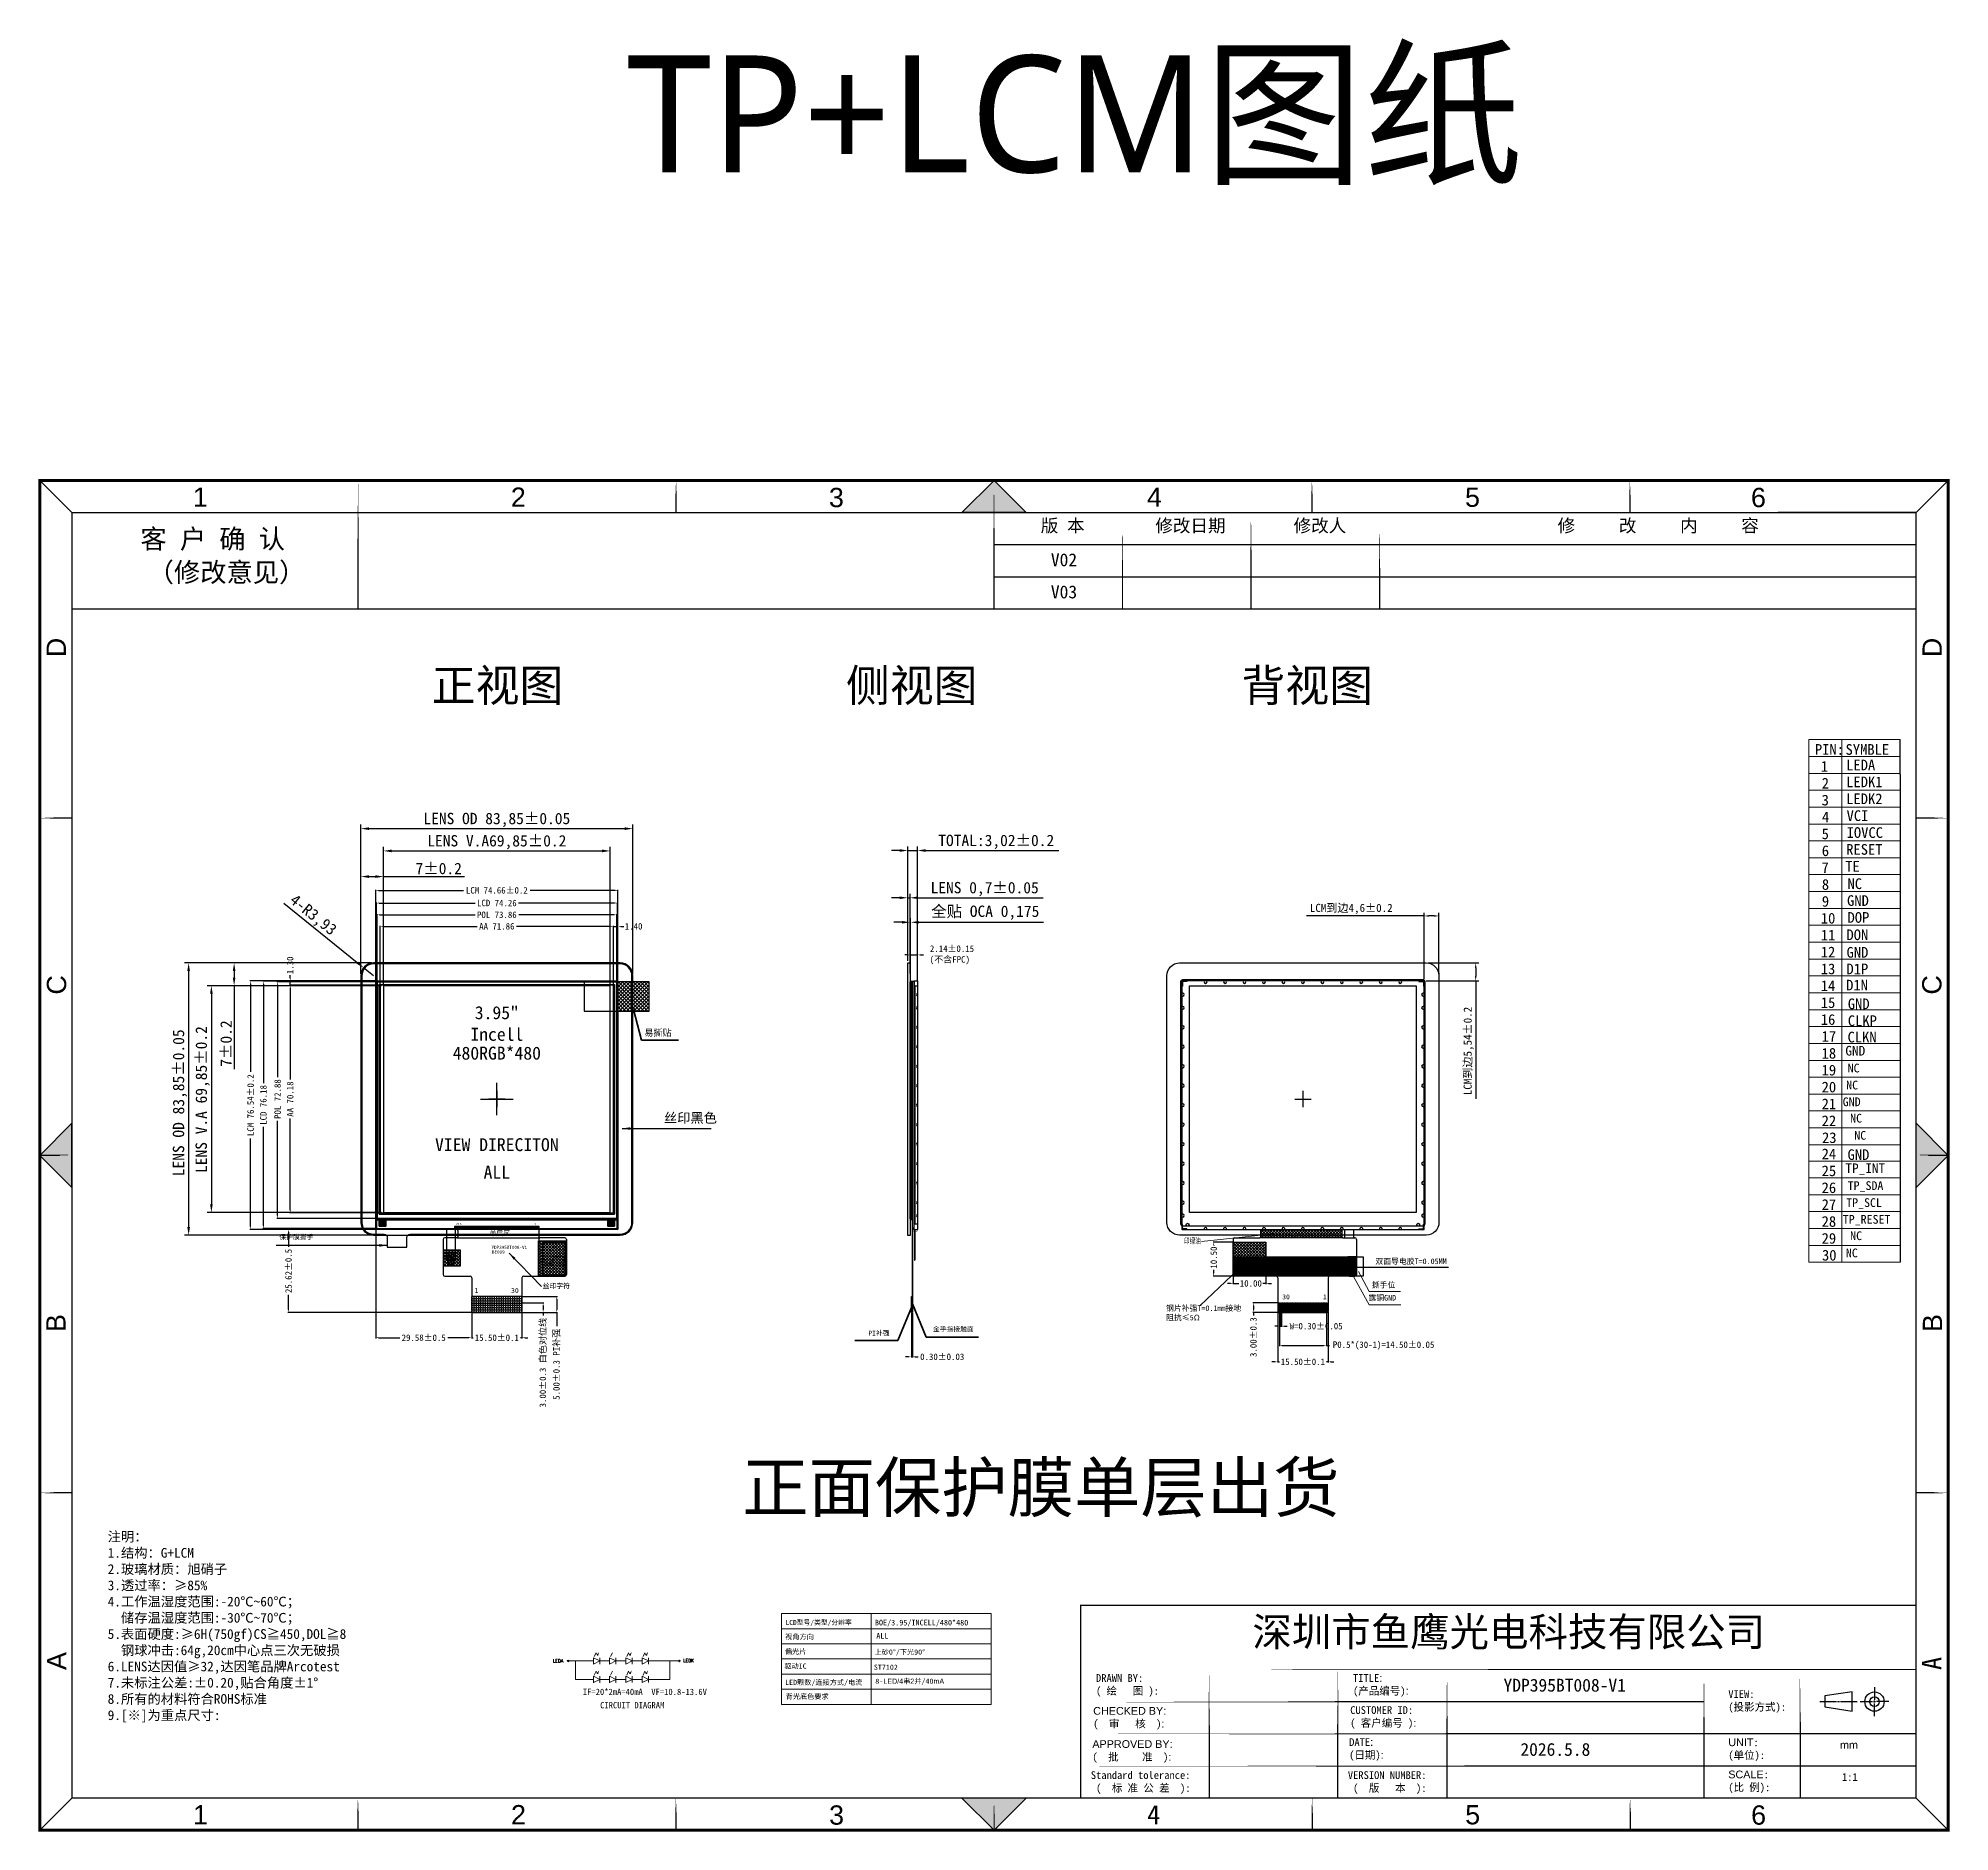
# Model space of a CAD drawing. Header units: millimetres. Extents: x 901 to 2027, y 451 to 1010.
# Drawn here: x 1438 to 2027, y 451 to 1004 of the extents above; entities that cross this region are included whole.
import ezdxf
from ezdxf.enums import TextEntityAlignment as Align

# ---------------------------------------------------------------- set-up
doc = ezdxf.new("R2010")
doc.units = ezdxf.units.MM
doc.layers.get('Defpoints').update_dxf_attribs({"lineweight": 18})
for name, color, linetype in [('', 7, 'Continuous'), ('2ITO.drawing', 14, 'Continuous'), ('Baseline.drawing', 10, 'Continuous'), ('CF_line.drawing', 12, 'Continuous'), ('dim', 3, 'Continuous'), ('DIM（标注）', 3, 'Continuous'), ('FPC', 5, 'Continuous'), ('GATE.drawing', 13, 'Continuous'), ('LENS', 3, 'Continuous'), ('OCA', 6, 'Continuous'), ('sensor外形', 7, 'Continuous'), ('TFT_line.drawing', 11, 'Continuous'), ('TP', 3, 'Continuous'), ('保护膜', 5, 'Continuous'), ('图框及文字', 7, 'Continuous'), ('文字', 7, 'Continuous'), ('鑫视界图框', 3, 'Continuous')]:
    doc.layers.add(name, color=color, linetype=linetype)
doc.layers.add('LABEL.drawing', color=7, linetype='Continuous', lineweight=100)
doc.styles.add('Arial', font='arial.ttf', dxfattribs={"height": 3})
doc.styles.add('St', font='', dxfattribs={"height": 2})
doc.styles.get("Standard").update_dxf_attribs({"font": 'txt', "bigfont": 'gbcbig.shx'})
doc.styles.add('宋', font='', dxfattribs={"height": 2})
doc.styles.add('宋体', font='')
doc.styles.add('样式 2', font='times.ttf')
doc.styles.add('样式 4', font='')
doc.styles.add('黑体', font='simhei.ttf')
doc.styles.get('St').set_extended_font_data('SimSun')
doc.styles.get('宋').set_extended_font_data('SimSun')
doc.styles.get('宋体').set_extended_font_data('宋体')
doc.styles.get('样式 4').set_extended_font_data('SimSun')
doc.dimstyles.new('HJ', dxfattribs={"dimtxt": 3.5, "dimasz": 2.5, "dimexe": 1.25, "dimexo": 0.625, "dimtad": 1, "dimtxsty": '黑体', "dimcen": 2.5, "dimclrd": 4, "dimclre": 4, "dimclrt": 4, "dimadec": 0, "dimazin": 0, "dimtfac": 1, "dimtmove": 0, "dimatfit": 3, "dimfxl": 1, "dimarcsym": 0})
doc.dimstyles.new('ISO-25', dxfattribs={"dimtxt": 2.5, "dimasz": 2.5, "dimexe": 1.25, "dimexo": 0.625, "dimtad": 1, "dimtxsty": 'Standard', "dimcen": 2.5, "dimadec": 0, "dimazin": 0, "dimtfac": 1, "dimtmove": 0, "dimatfit": 3, "dimfxl": 1, "dimarcsym": 0})
doc.dimstyles.new('ISO-25$0', dxfattribs={"dimtxt": 3.5, "dimasz": 0.9, "dimexe": 0.2, "dimexo": 0.2, "dimgap": 0.4, "dimtad": 0, "dimzin": 0, "dimdsep": 46, "dimtxsty": '样式 2', "dimcen": 2.5, "dimclrd": 3, "dimclre": 3, "dimclrt": 7, "dimadec": 0, "dimazin": 0, "dimtp": 1.2, "dimtm": 1.2, "dimtfac": 1, "dimtmove": 0, "dimatfit": 3, "dimfxl": 1, "dimtolj": 1, "dimarcsym": 0})
doc.dimstyles.new('ISO-25$7', dxfattribs={"dimscale": 0.5, "dimtxt": 2.5, "dimasz": 2, "dimexe": 0.65, "dimexo": 0, "dimtad": 0, "dimdec": 3, "dimdsep": 46, "dimtxsty": 'Standard', "dimcen": 1.6, "dimclre": 73, "dimazin": 0, "dimtfac": 1, "dimtdec": 3, "dimtofl": 0, "dimtmove": 0, "dimatfit": 0, "dimfxl": 1, "dimtolj": 1, "dimlwd": 9, "dimlwe": 9, "dimarcsym": 0})
doc.dimstyles.new('XSJ', dxfattribs={"dimtxt": 1.5, "dimasz": 1.5, "dimexe": 1, "dimexo": 0.625, "dimgap": 0.5, "dimtad": 1, "dimtxsty": '黑体', "dimcen": 1.5, "dimclrd": 4, "dimclre": 4, "dimclrt": 4, "dimadec": 0, "dimazin": 0, "dimtfac": 1, "dimtmove": 0, "dimatfit": 3, "dimfxl": 1, "dimarcsym": 0})
pattern_1 = [(0, (3.5029, 3.5972), (0, 0.6985), [0.508, -0.1905]), (90, (3.5029, 3.5972), (-0.6985, 4e-17), [0.508, -0.1905])]
pattern_2 = [(45, (3.5029, 3.5972), (-0.4490128, 0.4490128), []), (135, (3.5029, 3.5972), (-0.4490128, -0.4490128), [])]

# ---------------------------------------------------------------- blocks, each defined once
blk = doc.blocks.new('fpc_mark')
h = blk.add_hatch(color=3)
h.dxf.hatch_style = 1
h.paths.add_polyline_path([(-0.1, 0.3), (-0.44, 0.3), (-0.44, 0.2), (-0.1, 0.2), (-0.1, 0), (0, 0), (0, 0.5), (-0.1, 0.5)])
at = {"layer": 'GATE.drawing', "color": 3, "linetype": 'Continuous', "lineweight": 100}
blk.add_lwpolyline([(-0.1, 0.3), (-0.44, 0.3), (-0.44, 0.2), (-0.1, 0.2), (-0.1, 0), (0, 0), (0, 0.5), (-0.1, 0.5)], close=True, dxfattribs=at)
blk = doc.blocks.new('fpc_pin_dummy')
h = blk.add_hatch()
h.set_pattern_fill('DOTS', color=4, scale=0.1)
h.set_pattern_definition([(0, (0, 0), (0.003125, 0.00625), [0, -0.00625])])
h.paths.add_polyline_path([(-0.00025, -0.00025), (0.06025, -0.00025), (0.06025, 0.50025), (-0.00025, 0.50025)])
at = {"layer": '2ITO.drawing', "color": 4, "linetype": 'Continuous', "lineweight": 100}
blk.add_lwpolyline([(-0.00025, -0.00025), (0.06025, -0.00025), (0.06025, 0.50025), (-0.00025, 0.50025)], close=True, dxfattribs=at)
at = {"layer": 'TFT_line.drawing', "color": 3, "linetype": 'Continuous', "lineweight": 100}
blk.add_lwpolyline([(0, 0), (0.06, 0), (0.06, 0.5), (0, 0.5)], close=True, dxfattribs=at)
blk.add_lwpolyline([(0, 0), (0.06, 0), (0.06, 0.5), (0, 0.5)], close=True, dxfattribs=at)
blk = doc.blocks.new('fpc_name')
at = {"layer": 'LABEL.drawing', "color": 7, "linetype": 'Continuous', "lineweight": 100}
for s, p in [('215', (0.03073, 0.2963)), ('214', (0.14073, 0.2963)), ('213', (0.25073, 0.2963)), ('212', (0.36073, 0.2963)), ('211', (0.47073, 0.2963)), ('210', (0.58073, 0.2963)), ('209', (0.69073, 0.2963)), ('208', (0.80073, 0.2963)), ('207', (0.91073, 0.2963)), ('206', (1.02073, 0.2963)), ('205', (1.13073, 0.2963)), ('204', (1.24073, 0.2963)), ('203', (1.35073, 0.2963)), ('202', (1.46073, 0.2963)), ('201', (1.57073, 0.2963)), ('200', (1.68073, 0.2963)), ('199', (1.79073, 0.2963)), ('198', (1.90073, 0.2963)), ('197', (2.01073, 0.2963)), ('196', (2.12073, 0.2963)), ('195', (2.23073, 0.2963)), ('194', (2.34073, 0.2963)), ('193', (2.45073, 0.2963)), ('192', (2.56073, 0.2963)), ('191', (2.67073, 0.2963)), ('190', (2.78073, 0.2963)), ('189', (2.89073, 0.2963)), ('188', (3.00073, 0.2963)), ('187', (3.11073, 0.2963)), ('186', (3.22073, 0.2963)), ('185', (3.33073, 0.2963)), ('184', (3.44073, 0.2963)), ('183', (3.55073, 0.2963)), ('182', (3.66073, 0.2963)), ('181', (3.77073, 0.2963)), ('180', (3.88073, 0.2963)), ('179', (3.99073, 0.2963)), ('178', (4.10073, 0.2963)), ('177', (4.21073, 0.2963)), ('176', (4.32073, 0.2963)), ('175', (4.43073, 0.2963)), ('174', (4.54073, 0.2963)), ('173', (4.65073, 0.2963)), ('172', (4.76073, 0.2963)), ('171', (4.87073, 0.2963)), ('170', (4.98073, 0.2963)), ('169', (5.09073, 0.2963)), ('168', (5.20073, 0.2963)), ('167', (5.31073, 0.2963)), ('166', (5.42073, 0.2963)), ('165', (5.53073, 0.2963)), ('164', (5.64073, 0.2963)), ('163', (5.75073, 0.2963)), ('162', (5.86073, 0.2963)), ('161', (5.97073, 0.2963)), ('160', (6.08073, 0.2963)), ('159', (6.19073, 0.2963)), ('158', (6.30073, 0.2963)), ('157', (6.41073, 0.2963)), ('156', (6.52073, 0.2963)), ('155', (6.63073, 0.2963)), ('154', (6.74073, 0.2963)), ('153', (6.85073, 0.2963)), ('152', (6.96073, 0.2963)), ('151', (7.07073, 0.2963)), ('150', (7.18073, 0.2963)), ('149', (7.29073, 0.2963)), ('148', (7.40073, 0.2963)), ('147', (7.51073, 0.2963)), ('146', (7.62073, 0.2963)), ('145', (7.73073, 0.2963)), ('144', (7.84073, 0.2963)), ('143', (7.95073, 0.2963)), ('142', (8.06073, 0.2963)), ('141', (8.17073, 0.2963)), ('140', (8.28073, 0.2963)), ('139', (8.39073, 0.2963)), ('138', (8.50073, 0.2963)), ('137', (8.61073, 0.2963)), ('136', (8.72073, 0.2963)), ('135', (8.83073, 0.2963)), ('134', (8.94073, 0.2963)), ('133', (9.05073, 0.2963)), ('132', (9.16073, 0.2963)), ('131', (9.27073, 0.2963)), ('130', (9.38073, 0.2963)), ('129', (9.49073, 0.2963)), ('128', (9.60073, 0.2963)), ('127', (9.71073, 0.2963)), ('126', (9.82073, 0.2963)), ('125', (9.93073, 0.2963)), ('124', (10.04073, 0.2963)), ('123', (10.15073, 0.2963)), ('122', (10.26073, 0.2963)), ('121', (10.37073, 0.2963)), ('120', (10.48073, 0.2963)), ('119', (10.59073, 0.2963)), ('118', (10.70073, 0.2963)), ('117', (10.81073, 0.2963)), ('116', (10.92073, 0.2963)), ('115', (11.03073, 0.2963)), ('114', (11.14073, 0.2963)), ('113', (11.25073, 0.2963)), ('112', (11.36073, 0.2963)), ('111', (11.47073, 0.2963)), ('110', (11.58073, 0.2963)), ('109', (11.69073, 0.2963)), ('108', (11.80073, 0.2963)), ('107', (11.91073, 0.2963)), ('106', (12.02073, 0.2963)), ('105', (12.13073, 0.2963)), ('104', (12.24073, 0.2963)), ('103', (12.35073, 0.2963)), ('102', (12.46073, 0.2963)), ('101', (12.57073, 0.2963)), ('100', (12.68073, 0.2963)), ('99', (12.79073, 0.2963)), ('98', (12.90073, 0.2963)), ('97', (13.01073, 0.2963)), ('96', (13.12073, 0.2963)), ('95', (13.23073, 0.2963)), ('94', (13.34073, 0.2963)), ('93', (13.45073, 0.2963)), ('92', (13.56073, 0.2963)), ('91', (13.67073, 0.2963)), ('90', (13.78073, 0.2963)), ('89', (13.89073, 0.2963)), ('88', (14.00073, 0.2963)), ('87', (14.11073, 0.2963)), ('86', (14.22073, 0.2963)), ('85', (14.33073, 0.2963)), ('84', (14.44073, 0.2963)), ('83', (14.55073, 0.2963)), ('82', (14.66073, 0.2963)), ('81', (14.77073, 0.2963)), ('80', (14.88073, 0.2963)), ('79', (14.99073, 0.2963)), ('78', (15.10073, 0.2963)), ('77', (15.21073, 0.2963)), ('76', (15.32073, 0.2963)), ('75', (15.43073, 0.2963)), ('74', (15.54073, 0.2963)), ('73', (15.65073, 0.2963)), ('72', (15.76073, 0.2963)), ('71', (15.87073, 0.2963)), ('70', (15.98073, 0.2963)), ('69', (16.09073, 0.2963)), ('68', (16.20073, 0.2963)), ('67', (16.31073, 0.2963)), ('66', (16.42073, 0.2963)), ('65', (16.53073, 0.2963)), ('64', (16.64073, 0.2963)), ('63', (16.75073, 0.2963)), ('62', (16.86073, 0.2963)), ('61', (16.97073, 0.2963)), ('60', (17.08073, 0.2963)), ('59', (17.19073, 0.2963)), ('58', (17.30073, 0.2963)), ('57', (17.41073, 0.2963)), ('56', (17.52073, 0.2963)), ('55', (17.63073, 0.2963)), ('54', (17.74073, 0.2963)), ('53', (17.85073, 0.2963)), ('52', (17.96073, 0.2963)), ('51', (18.07073, 0.2963)), ('50', (18.18073, 0.2963)), ('49', (18.29073, 0.2963)), ('48', (18.40073, 0.2963)), ('47', (18.51073, 0.2963)), ('46', (18.62073, 0.2963)), ('45', (18.73073, 0.2963)), ('44', (18.84073, 0.2963)), ('43', (18.95073, 0.2963)), ('42', (19.06073, 0.2963)), ('41', (19.17073, 0.2963)), ('40', (19.28073, 0.2963)), ('39', (19.39073, 0.2963)), ('38', (19.50073, 0.2963)), ('37', (19.61073, 0.2963)), ('36', (19.72073, 0.2963)), ('35', (19.83073, 0.2963)), ('34', (19.94073, 0.2963)), ('33', (20.05073, 0.2963)), ('32', (20.16073, 0.2963)), ('31', (20.27073, 0.2963)), ('30', (20.38073, 0.2963)), ('29', (20.49073, 0.2963)), ('28', (20.60073, 0.2963)), ('27', (20.71073, 0.2963)), ('26', (20.82073, 0.2963)), ('25', (20.93073, 0.2963)), ('24', (21.04073, 0.2963)), ('23', (21.15073, 0.2963)), ('22', (21.26073, 0.2963)), ('21', (21.37073, 0.2963)), ('20', (21.48073, 0.2963)), ('19', (21.59073, 0.2963)), ('18', (21.70073, 0.2963)), ('17', (21.81073, 0.2963)), ('16', (21.92073, 0.2963)), ('15', (22.03073, 0.2963)), ('14', (22.14073, 0.2963)), ('13', (22.25073, 0.2963)), ('12', (22.36073, 0.2963)), ('11', (22.47073, 0.2963)), ('10', (22.58073, 0.2963)), ('9', (22.69073, 0.2963)), ('8', (22.80073, 0.2963)), ('7', (22.91073, 0.2963)), ('6', (23.02073, 0.2963)), ('5', (23.13073, 0.2963)), ('4', (23.24073, 0.2963)), ('3', (23.35073, 0.2963)), ('2', (23.46073, 0.2963)), ('1', (23.57073, 0.2963))]:
    blk.add_text(s, height=0.025, dxfattribs=at).set_placement(p, align=Align.MIDDLE_CENTER)
for s, p in [('DUMMY', (0.03143, 0.17918)), ('GNDA', (0.14143, 0.19846)), ('GNDA', (0.25143, 0.19846)), ('GNDA', (0.36143, 0.19846)), ('FOG_TEST2', (0.47143, 0.13703)), ('FOG_TEST1', (0.58143, 0.13703)), ('NULL', (0.69143, 0.20132)), ('GND_E', (0.80143, 0.18632)), ('GND_E', (0.91143, 0.18632)), ('GND_E', (1.02143, 0.18632)), ('VGLI', (1.13143, 0.21132)), ('TVL_R', (1.24143, 0.19418)), ('TVH_R', (1.35143, 0.1906)), ('VGH', (1.46143, 0.21346)), ('VGHO1', (1.57143, 0.18346)), ('VSSA_REF', (1.68143, 0.14989)), ('AGNDS', (1.79143, 0.18418)), ('VSSA_R', (1.90143, 0.17632)), ('AVDDT_R', (2.01143, 0.16346)), ('IOVCC_AR', (2.12143, 0.15346)), ('DGND', (2.23143, 0.19632)), ('VDD', (2.34143, 0.21418)), ('VDD', (2.45143, 0.21418)), ('AVDDS', (2.56143, 0.18703)), ('AVEES', (2.67143, 0.18989)), ('AVEEP', (2.78143, 0.18918)), ('AVEEP', (2.89143, 0.18918)), ('AGNDP', (3.00143, 0.18346)), ('AGNDP', (3.11143, 0.18346)), ('VGL', (3.22143, 0.21703)), ('COGTEST[4]', (3.33143, 0.12632)), ('COGTEST[3]', (3.44143, 0.12632)), ('AVDDP', (3.55143, 0.18632)), ('AVDDP', (3.66143, 0.18632)), ('VCOM_PASS_R', (3.77143, 0.10203)), ('IOVCCS', (3.88143, 0.17846)), ('GVDDN', (3.99143, 0.18346)), ('GVDDP', (4.10143, 0.18418)), ('VPP', (4.21143, 0.21418)), ('AVDDS', (4.32143, 0.18703)), ('AVEES', (4.43143, 0.18989)), ('AGNDS', (4.54143, 0.18418)), ('AVDDR', (4.65143, 0.18632)), ('AVEER', (4.76143, 0.18918)), ('VCOM', (4.87143, 0.19632)), ('VCOM', (4.98143, 0.19632)), ('IOVCCR', (5.09143, 0.17775)), ('AGNDR', (5.20143, 0.18346)), ('VDD', (5.31143, 0.21418)), ('VDD', (5.42143, 0.21418)), ('IOVCC', (5.53143, 0.19275)), ('IOVCC', (5.64143, 0.19275)), ('DGND', (5.75143, 0.19632)), ('DPHYVCC', (5.86143, 0.1556)), ('DPHYGND', (5.97143, 0.15275)), ('DATA3N', (6.08143, 0.17489)), ('DATA3N', (6.19143, 0.17489)), ('DATA3P', (6.30143, 0.1756)), ('DATA3P', (6.41143, 0.1756)), ('DPHYGND', (6.52143, 0.15275)), ('DATA0N', (6.63143, 0.17489)), ('DATA0N', (6.74143, 0.17489)), ('DATA0P', (6.85143, 0.1756)), ('DATA0P', (6.96143, 0.1756)), ('DPHYGND', (7.07143, 0.15275)), ('CLKN', (7.18143, 0.19918)), ('CLKN', (7.29143, 0.19918)), ('CLKP', (7.40143, 0.19989)), ('CLKP', (7.51143, 0.19989)), ('DPHYGND', (7.62143, 0.15275)), ('DATA1N', (7.73143, 0.17489)), ('DATA1N', (7.84143, 0.17489)), ('DATA1P', (7.95143, 0.1756)), ('DATA1P', (8.06143, 0.1756)), ('DPHYGND', (8.17143, 0.15275)), ('DATA2N', (8.28143, 0.17489)), ('DATA2N', (8.39143, 0.17489)), ('DATA2P', (8.50143, 0.1756)), ('DATA2P', (8.61143, 0.1756)), ('DPHYGND', (8.72143, 0.15275)), ('VDDM', (8.83143, 0.19703)), ('DPHYVCC', (8.94143, 0.1556)), ('DGND', (9.05143, 0.19632)), ('AGNDS', (9.16143, 0.18418)), ('VSYNCX', (9.27143, 0.17203)), ('HSYNCX', (9.38143, 0.16918)), ('PCLK', (9.49143, 0.19989)), ('ENABLE', (9.60143, 0.17418)), ('D[23]', (9.71143, 0.19346)), ('D[22]', (9.82143, 0.19346)), ('D[21]', (9.93143, 0.19346)), ('D[20]', (10.04143, 0.19346)), ('D[19]', (10.15143, 0.19346)), ('D[18]', (10.26143, 0.19346)), ('D[17]', (10.37143, 0.19346)), ('D[16]', (10.48143, 0.19346)), ('D[15]', (10.59143, 0.19346)), ('D[14]', (10.70143, 0.19346)), ('D[13]', (10.81143, 0.19346)), ('D[12]', (10.92143, 0.19346)), ('D[11]', (11.03143, 0.19346)), ('D[10]', (11.14143, 0.19346)), ('D[9]', (11.25143, 0.20775)), ('D[8]', (11.36143, 0.20775)), ('D[7]', (11.47143, 0.20775)), ('D[6]', (11.58143, 0.20775)), ('D[5]', (11.69143, 0.20775)), ('D[4]', (11.80143, 0.20775)), ('D[3]', (11.91143, 0.20775)), ('D[2]', (12.02143, 0.20775)), ('D[1]', (12.13143, 0.20775)), ('D[0]', (12.24143, 0.20775)), ('SCL', (12.35143, 0.2156)), ('DCX', (12.46143, 0.21275)), ('CSX', (12.57143, 0.21346)), ('SDA', (12.68143, 0.21489)), ('SDO', (12.79143, 0.21203)), ('IOVCC', (12.90143, 0.19275)), ('DGND', (13.01143, 0.19632)), ('AGNDG', (13.12143, 0.18346)), ('VCOM', (13.23143, 0.19632)), ('VCOM', (13.34143, 0.19632)), ('AVEES', (13.45143, 0.18989)), ('AVDDS', (13.56143, 0.18703)), ('SWIRE', (13.67143, 0.19132)), ('RESX', (13.78143, 0.19989)), ('LANSEL[1]', (13.89143, 0.14203)), ('LANSEL[0]', (14.00143, 0.14203)), ('FRM', (14.11143, 0.21203)), ('DSWAP[1]', (14.22143, 0.14846)), ('DSWAP[0]', (14.33143, 0.14846)), ('IM[2]', (14.44143, 0.19989)), ('IM[1]', (14.55143, 0.19989)), ('IM[0]', (14.66143, 0.19989)), ('PNSWAP', (14.77143, 0.16703)), ('LEDPWM', (14.88143, 0.16703)), ('TE', (14.99143, 0.23203)), ('TP_TEST_EN', (15.10143, 0.12775)), ('TP_FLASH_SCK', (15.21143, 0.0956)), ('TP_FLASH_MOSI', (15.32143, 0.08703)), ('TP_FLASH_MISO', (15.43129, 0.08703)), ('TP_FLASH_CS', (15.54143, 0.1106)), ('TP_SPI_SCLK', (15.65143, 0.11632)), ('TP_SPI_MOSI', (15.76143, 0.11989)), ('TP_SPI_MISO', (15.87143, 0.11989)), ('TP_SPI_CS', (15.98143, 0.14346)), ('TP_I2C1_SCL', (16.09143, 0.11703)), ('TP_I2C1_SDA', (16.20143, 0.11632)), ('TP_INT', (16.31143, 0.18632)), ('DGND', (16.42143, 0.19632)), ('IOVCC', (16.53143, 0.19275)), ('IOVCC', (16.64143, 0.19275)), ('RST_OR_ENB', (16.75143, 0.11846)), ('TP_OPT_1', (16.86143, 0.15132)), ('FLASH_HOLD', (16.97143, 0.11918)), ('FLASH_WP', (17.08143, 0.1456)), ('TP_UART_TX', (17.19143, 0.12703)), ('VCSW2', (17.30143, 0.18346)), ('VCSW1', (17.41143, 0.18346)), ('PWR_MODE', (17.52143, 0.13703)), ('TP_RESX', (17.63143, 0.16203)), ('IM_SPI', (17.74143, 0.18775)), ('VCI', (17.85143, 0.22346)), ('AGNDS', (17.96143, 0.18418)), ('IOVCCS', (18.07143, 0.17846)), ('IOVCC_OSC', (18.18143, 0.13632)), ('VSSD_OSC', (18.29143, 0.14418)), ('VCOM', (18.40143, 0.19632)), ('VCOM', (18.51143, 0.19632)), ('VSSA_VL', (18.62143, 0.16632)), ('VSSA_M', (18.73143, 0.17418)), ('AVDDT_M', (18.84143, 0.16132)), ('AVDDT_M', (18.95143, 0.16132)), ('TVL_M', (19.06143, 0.19203)), ('TVH_M', (19.17143, 0.18846)), ('AGNDR', (19.28143, 0.18346)), ('IOVCC_AM', (19.39143, 0.15132)), ('IOVCC_AM', (19.50143, 0.15132)), ('VGH', (19.61143, 0.21346)), ('VGH', (19.72143, 0.21346)), ('AVEEP', (19.83143, 0.18918)), ('AVEEP', (19.94143, 0.18918)), ('VCOM_PASS_L', (20.05143, 0.10489)), ('AVDDP', (20.16143, 0.18632)), ('AVDDP', (20.27143, 0.18632)), ('AGNDP', (20.38143, 0.18346)), ('VCOM_OPT', (20.49143, 0.14275)), ('VAG', (20.60143, 0.21632)), ('COGTEST[2]', (20.71143, 0.12632)), ('COGTEST[1]', (20.82143, 0.12632)), ('VDD', (20.93143, 0.21418)), ('DGND', (21.04143, 0.19632)), ('AVDDS', (21.15143, 0.18703)), ('AVEES', (21.26143, 0.18989)), ('AVDDT_L', (21.37143, 0.16632)), ('IOVCC_AL', (21.48143, 0.15632)), ('AGNDS', (21.59143, 0.18418)), ('VSSA_L', (21.70143, 0.17918)), ('VSSA_REF', (21.81143, 0.14989)), ('VGH', (21.92143, 0.21346)), ('VGHO1', (22.03143, 0.18346)), ('TVH_L', (22.14143, 0.19346)), ('TVL_L', (22.25143, 0.19703)), ('VGL', (22.36143, 0.21703)), ('VGL_SW', (22.47143, 0.17418)), ('GND_E', (22.58143, 0.18632)), ('GND_E', (22.69143, 0.18632)), ('GND_E', (22.80143, 0.18632)), ('NULL', (22.91143, 0.20132)), ('FOG_TEST2', (23.02143, 0.13703)), ('FOG_TEST1', (23.13143, 0.13703)), ('GNDA', (23.24143, 0.19846)), ('GNDA', (23.35143, 0.19846)), ('GNDA', (23.46143, 0.19846)), ('DUMMY', (23.57143, 0.17918))]:
    blk.add_text(s, height=0.03, rotation=90, dxfattribs=at).set_placement(p, align=Align.MIDDLE_CENTER)
blk = doc.blocks.new('fpc_pin')
at = {"layer": 'GATE.drawing', "color": 3, "linetype": 'Continuous', "lineweight": 100}
blk.add_lwpolyline([(0, 0), (0.06, 0), (0.06, 0.5), (0, 0.5)], close=True, dxfattribs=at)
blk = doc.blocks.new('zw$FF91')
h = blk.add_hatch(color=2)
h.dxf.hatch_style = 1
h.paths.add_polyline_path([(-36.228, -39.188), (-34.228, -39.188), (-34.228, -36.988), (-35.228, -36.988), (-35.228, -36.998), (-34.238, -36.998), (-34.238, -37.188), (-35.228, -37.188), (-35.228, -37.888), (-35.028, -37.888), (-35.028, -38.288), (-35.428, -38.288), (-35.428, -37.888), (-35.228, -37.888), (-35.228, -37.188), (-35.60264, -37.188), (-35.60264, -37.33245), (-35.5395, -37.33245), (-35.44355, -37.42841), (-35.44355, -37.47134), (-35.49355, -37.47134), (-35.49355, -37.44911), (-35.56022, -37.38245), (-35.64911, -37.38245), (-35.71578, -37.44911), (-35.71578, -37.62689), (-35.64911, -37.69355), (-35.56022, -37.69355), (-35.49355, -37.62689), (-35.49355, -37.61022), (-35.58244, -37.61022), (-35.58244, -37.56022), (-35.44355, -37.56022), (-35.44355, -37.64758), (-35.53951, -37.74355), (-35.66982, -37.74355), (-35.76578, -37.64759), (-35.76578, -37.43245), (-35.66578, -37.33245), (-35.60264, -37.33245), (-35.60264, -37.188), (-35.96689, -37.188), (-35.96689, -37.33245), (-35.90173, -37.33245), (-35.80578, -37.4284), (-35.80578, -37.738), (-35.85578, -37.738), (-35.85578, -37.60466), (-36.078, -37.60466), (-36.078, -37.738), (-36.128, -37.738), (-36.128, -37.42841), (-36.03204, -37.33245), (-35.96689, -37.33245), (-35.96689, -37.188), (-36.218, -37.188), (-36.218, -36.998), (-35.228, -36.998), (-35.228, -36.988), (-36.228, -36.988)])
h.paths.add_polyline_path([(-35.92244, -37.38245), (-36.01133, -37.38245), (-36.078, -37.44911), (-36.078, -37.55466), (-35.85578, -37.55466), (-35.85578, -37.44911)])
h = blk.add_hatch()
h.set_pattern_fill('DOTS', color=2)
h.set_pattern_definition([(0, (-36.228, -39.188), (0.03125, 0.0625), [0, -0.0625])])
h.paths.add_polyline_path([(-36.228, -39.188), (-36.228, -36.988), (-34.228, -36.988), (-34.228, -39.188)])
h = blk.add_hatch(color=2)
h.dxf.hatch_style = 1
h.paths.add_polyline_path([(36.228, -39.188), (34.228, -39.188), (34.228, -36.988), (35.228, -36.988), (35.228, -36.998), (34.238, -36.998), (34.238, -37.188), (35.228, -37.188), (35.228, -37.888), (35.028, -37.888), (35.028, -38.288), (35.428, -38.288), (35.428, -37.888), (35.228, -37.888), (35.228, -37.188), (35.60264, -37.188), (35.60264, -37.33245), (35.5395, -37.33245), (35.44355, -37.42841), (35.44355, -37.47134), (35.49355, -37.47134), (35.49355, -37.44911), (35.56022, -37.38245), (35.64911, -37.38245), (35.71578, -37.44911), (35.71578, -37.62689), (35.64911, -37.69355), (35.56022, -37.69355), (35.49355, -37.62689), (35.49355, -37.61022), (35.58244, -37.61022), (35.58244, -37.56022), (35.44355, -37.56022), (35.44355, -37.64758), (35.53951, -37.74355), (35.66982, -37.74355), (35.76578, -37.64759), (35.76578, -37.43245), (35.66578, -37.33245), (35.60264, -37.33245), (35.60264, -37.188), (35.96689, -37.188), (35.96689, -37.33245), (35.90173, -37.33245), (35.80578, -37.4284), (35.80578, -37.738), (35.85578, -37.738), (35.85578, -37.60466), (36.078, -37.60466), (36.078, -37.738), (36.128, -37.738), (36.128, -37.42841), (36.03204, -37.33245), (35.96689, -37.33245), (35.96689, -37.188), (36.218, -37.188), (36.218, -36.998), (35.228, -36.998), (35.228, -36.988), (36.228, -36.988)])
h.paths.add_polyline_path([(35.92244, -37.38245), (36.01133, -37.38245), (36.078, -37.44911), (36.078, -37.55466), (35.85578, -37.55466), (35.85578, -37.44911)])
h = blk.add_hatch()
h.set_pattern_fill('DOTS', color=2, angle=180)
h.set_pattern_definition([(0, (-1894.51188, 697.83732), (0.03125, 0.0625), [0, -0.0625])])
h.paths.add_polyline_path([(34.228, -39.188), (34.228, -36.988), (36.228, -36.988), (36.228, -39.188)])
at = {"layer": '2ITO.drawing', "color": 2, "linetype": 'Continuous', "lineweight": 100}
for points in [[(-36.228, -39.188), (-34.228, -39.188), (-34.228, -36.988), (-36.228, -36.988)], [(36.228, -39.188), (34.228, -39.188), (34.228, -36.988), (36.228, -36.988)]]:
    blk.add_lwpolyline(points, close=True, dxfattribs=at)
at = {"layer": 'Baseline.drawing', "color": 4}
for p, q in [((-5, 0), (5, 0)), ((0, -5), (0, 5))]:
    blk.add_line(p, q, dxfattribs=at)
for points in [[(-37.128, -37.188), (37.128, -37.188), (37.128, 36.288), (-37.128, 36.288)], [(-37.128, -39.888), (37.128, -39.888), (37.128, 36.288), (-37.128, 36.288)], [(-35.928, -35.088), (35.928, -35.088), (35.928, 35.088), (-35.928, 35.088)]]:
    blk.add_lwpolyline(points, close=True, dxfattribs=at)
at = {"layer": 'CF_line.drawing', "color": 6}
blk.add_lwpolyline([(-36.928, -36.788), (36.928, -36.788), (36.928, 36.088), (-36.928, 36.088)], close=True, dxfattribs=at)
at = {"layer": 'GATE.drawing', "color": 2, "linetype": 'Continuous', "lineweight": 100}
for points in [[(-36.228, -39.188), (-34.228, -39.188), (-34.228, -36.988), (-35.228, -36.988), (-35.228, -36.998), (-34.238, -36.998), (-34.238, -37.188), (-35.228, -37.188), (-35.228, -37.888), (-35.028, -37.888), (-35.028, -38.288), (-35.428, -38.288), (-35.428, -37.888), (-35.228, -37.888), (-35.228, -37.188), (-35.60264, -37.188), (-35.60264, -37.33245), (-35.5395, -37.33245), (-35.44355, -37.42841), (-35.44355, -37.47134), (-35.49355, -37.47134), (-35.49355, -37.44911), (-35.56022, -37.38245), (-35.64911, -37.38245), (-35.71578, -37.44911), (-35.71578, -37.62689), (-35.64911, -37.69355), (-35.56022, -37.69355), (-35.49355, -37.62689), (-35.49355, -37.61022), (-35.58244, -37.61022), (-35.58244, -37.56022), (-35.44355, -37.56022), (-35.44355, -37.64758), (-35.53951, -37.74355), (-35.66982, -37.74355), (-35.76578, -37.64759), (-35.76578, -37.43245), (-35.66578, -37.33245), (-35.60264, -37.33245), (-35.60264, -37.188), (-35.96689, -37.188), (-35.96689, -37.33245), (-35.90173, -37.33245), (-35.80578, -37.4284), (-35.80578, -37.738), (-35.85578, -37.738), (-35.85578, -37.60466), (-36.078, -37.60466), (-36.078, -37.738), (-36.128, -37.738), (-36.128, -37.42841), (-36.03204, -37.33245), (-35.96689, -37.33245), (-35.96689, -37.188), (-36.218, -37.188), (-36.218, -36.998), (-35.228, -36.998), (-35.228, -36.988), (-36.228, -36.988)], [(36.228, -39.188), (34.228, -39.188), (34.228, -36.988), (35.228, -36.988), (35.228, -36.998), (34.238, -36.998), (34.238, -37.188), (35.228, -37.188), (35.228, -37.888), (35.028, -37.888), (35.028, -38.288), (35.428, -38.288), (35.428, -37.888), (35.228, -37.888), (35.228, -37.188), (35.60264, -37.188), (35.60264, -37.33245), (35.5395, -37.33245), (35.44355, -37.42841), (35.44355, -37.47134), (35.49355, -37.47134), (35.49355, -37.44911), (35.56022, -37.38245), (35.64911, -37.38245), (35.71578, -37.44911), (35.71578, -37.62689), (35.64911, -37.69355), (35.56022, -37.69355), (35.49355, -37.62689), (35.49355, -37.61022), (35.58244, -37.61022), (35.58244, -37.56022), (35.44355, -37.56022), (35.44355, -37.64758), (35.53951, -37.74355), (35.66982, -37.74355), (35.76578, -37.64759), (35.76578, -37.43245), (35.66578, -37.33245), (35.60264, -37.33245), (35.60264, -37.188), (35.96689, -37.188), (35.96689, -37.33245), (35.90173, -37.33245), (35.80578, -37.4284), (35.80578, -37.738), (35.85578, -37.738), (35.85578, -37.60466), (36.078, -37.60466), (36.078, -37.738), (36.128, -37.738), (36.128, -37.42841), (36.03204, -37.33245), (35.96689, -37.33245), (35.96689, -37.188), (36.218, -37.188), (36.218, -36.998), (35.228, -36.998), (35.228, -36.988), (36.228, -36.988)], [(35.328, -38.188), (35.128, -38.188), (35.128, -37.988), (35.328, -37.988)]]:
    blk.add_lwpolyline(points, close=True, dxfattribs=at)
at = {"layer": 'GATE.drawing', "color": 3, "linetype": 'Continuous', "lineweight": 100}
for points in [[(-35.92244, -37.38245), (-36.01133, -37.38245), (-36.078, -37.44911), (-36.078, -37.55466), (-35.85578, -37.55466), (-35.85578, -37.44911)], [(-35.328, -38.188), (-35.128, -38.188), (-35.128, -37.988), (-35.328, -37.988)], [(35.92244, -37.38245), (36.01133, -37.38245), (36.078, -37.44911), (36.078, -37.55466), (35.85578, -37.55466), (35.85578, -37.44911)]]:
    blk.add_lwpolyline(points, close=True, dxfattribs=at)
at = {"layer": 'TFT_line.drawing', "color": 3, "linetype": 'Continuous', "lineweight": 100}
blk.add_lwpolyline([(-12.54, -39.788), (12.54, -39.788), (12.54, -39.288), (-12.54, -39.288)], close=True, dxfattribs=at)
at = {"color": 1, "linetype": 'Continuous', "lineweight": 100}
for name, p in [('fpc_mark', (-12.1, -39.78885)), ('fpc_name', (-11.80093, -39.56068)), ('fpc_pin_dummy', (-11.14, -39.788)), ('fpc_pin_dummy', (11.08, -39.788))]:
    blk.add_blockref(name, p, dxfattribs=at)
at = {"color": 1, "linetype": 'Continuous', "lineweight": 100, "row_count": 1, "row_spacing": 0.4, "column_spacing": 0.11}
for p, column_count in [((-11.8, -39.788), 6), ((-11.03, -39.788), 201), ((11.19, -39.788), 6)]:
    blk.add_blockref('fpc_pin', p, dxfattribs=dict(at, column_count=column_count))
at = {"color": 1, "linetype": 'Continuous', "lineweight": 100, "xscale": -1}
blk.add_blockref('fpc_mark', (12.1, -39.78885), dxfattribs=at)
at = {"layer": 'Baseline.drawing', "color": 4, "attachment_point": 5, "style": '宋体'}
for s, insert, char_height, width in [('{\\fSimSun|b0|i0|c134|p2;3.95" Incell}', (0, 23.2504), 4, 28.9509522), ('{\\fSimSun|b0|i0|c134|p2;480RGB*480}', (0, 14.1258), 4, 5), ('{\\fSimSun|b0|i0|c134|p2;VIEW DIRECITON}', (0, -14.07642), 4, 46.8083265), ('{\\fSimSun|b0|i0|c134|p2;ALL}', (0, -22.53181), 4, 5), ('{\\fSimSun|b0|i0|c134|p2;215}', (-11.69953, -38.48791), 0.7, 5), ('{\\fSimSun|b0|i0|c134|p2;1}', (11.79499, -38.48791), 0.7, 5)]:
    blk.add_mtext(s, dxfattribs=dict(at, insert=insert, char_height=char_height, width=width))
blk = doc.blocks.new('*D21')
at = {"layer": 'Defpoints', "color": 0}
for p in [(1708.97, 721.34), (1706.83, 713.01), (1708.97, 713.01)]:
    blk.add_point(p, dxfattribs=at)
at = {"layer": 'dim', "color": 3, "lineweight": -2}
for p, q in [((1705.93, 721.34), (1705.03, 721.34)), ((1706.83, 713.21), (1706.83, 721.54)), ((1706.83, 721.34), (1708.97, 721.34)), ((1708.97, 713.21), (1708.97, 721.54)), ((1709.87, 721.34), (1710.8, 721.34))]:
    blk.add_line(p, q, dxfattribs=at)
at = {"layer": 'dim', "color": 3}
for points in [[(1705.93, 721.49), (1705.93, 721.19), (1706.83, 721.34)], [(1709.87, 721.49), (1709.87, 721.19), (1708.97, 721.34)]]:
    blk.add_solid(points, dxfattribs=at)
at = {"layer": 'dim', "color": 7, "insert": (1718.91, 721.34), "char_height": 2, "attachment_point": 5, "style": '宋'}
blk.add_mtext('\\A1; 2.14%%P0.15\\P{\\fSimSun|b0|i0|c134|p2;(不含}FPC)', dxfattribs=at)
blk = doc.blocks.new('*D22')
at = {"layer": 'Defpoints', "color": 0}
for p in [(1707.08, 611.15), (1707.38, 611.15), (1707.38, 597.51)]:
    blk.add_point(p, dxfattribs=at)
at = {"layer": 'dim', "color": 3, "lineweight": -2}
for p, q in [((1707.08, 610.95), (1707.08, 597.31)), ((1707.38, 610.95), (1707.38, 597.31)), ((1706.18, 597.51), (1705.28, 597.51)), ((1707.08, 597.51), (1707.38, 597.51)), ((1708.28, 597.51), (1709.18, 597.51))]:
    blk.add_line(p, q, dxfattribs=at)
at = {"layer": 'dim', "color": 3}
for points in [[(1706.18, 597.66), (1706.18, 597.36), (1707.08, 597.51)], [(1708.28, 597.66), (1708.28, 597.36), (1707.38, 597.51)]]:
    blk.add_solid(points, dxfattribs=at)
at = {"layer": 'dim', "color": 7, "insert": (1716.58, 597.51), "char_height": 2, "attachment_point": 5, "style": '宋'}
blk.add_mtext('\\A1;0.30%%P0.03', dxfattribs=at)
blk = doc.blocks.new('*D7')
at = {"layer": 'Defpoints', "color": 0}
for p in [(1615.26, 730.14), (1543.4, 712.01), (1615.26, 712.01)]:
    blk.add_point(p, dxfattribs=at)
at = {"layer": 'dim', "color": 3, "lineweight": -2}
for p, q in [((1543.4, 712.21), (1543.4, 730.34)), ((1544.3, 730.14), (1573.29, 730.14)), ((1614.36, 730.14), (1585.37, 730.14)), ((1615.26, 712.21), (1615.26, 730.34))]:
    blk.add_line(p, q, dxfattribs=at)
at = {"layer": 'dim', "color": 3}
for points in [[(1544.3, 730.29), (1544.3, 729.99), (1543.4, 730.14)], [(1614.36, 730.29), (1614.36, 729.99), (1615.26, 730.14)]]:
    blk.add_solid(points, dxfattribs=at)
at = {"layer": 'dim', "color": 7, "insert": (1579.33, 730.14), "char_height": 2, "attachment_point": 5, "style": '宋'}
blk.add_mtext('\\A1;AA 71.86', dxfattribs=at)
blk = doc.blocks.new('*D8')
at = {"layer": 'Defpoints', "color": 0}
for p in [(1616.26, 733.68), (1542.4, 713.01), (1616.26, 713.01)]:
    blk.add_point(p, dxfattribs=at)
at = {"layer": 'dim', "color": 3, "lineweight": -2}
for p, q in [((1542.4, 713.21), (1542.4, 733.88)), ((1543.3, 733.68), (1572.6, 733.68)), ((1615.36, 733.68), (1586.06, 733.68)), ((1616.26, 713.21), (1616.26, 733.88))]:
    blk.add_line(p, q, dxfattribs=at)
at = {"layer": 'dim', "color": 3}
for points in [[(1543.3, 733.83), (1543.3, 733.53), (1542.4, 733.68)], [(1615.36, 733.83), (1615.36, 733.53), (1616.26, 733.68)]]:
    blk.add_solid(points, dxfattribs=at)
at = {"layer": 'dim', "color": 7, "insert": (1579.33, 733.68), "char_height": 2, "attachment_point": 5, "style": '宋'}
blk.add_mtext('\\A1;POL 73.86', dxfattribs=at)
blk = doc.blocks.new('*D9')
at = {"layer": 'Defpoints', "color": 0}
for p in [(1542, 741.23), (1542, 713.11), (1616.66, 713.11)]:
    blk.add_point(p, dxfattribs=at)
at = {"layer": 'dim', "color": 3, "lineweight": -2}
for p, q in [((1542, 713.31), (1542, 741.43)), ((1542.9, 741.23), (1569.05, 741.23)), ((1615.76, 741.23), (1589.61, 741.23)), ((1616.66, 713.31), (1616.66, 741.43))]:
    blk.add_line(p, q, dxfattribs=at)
at = {"layer": 'dim', "color": 3}
for points in [[(1542.9, 741.38), (1542.9, 741.08), (1542, 741.23)], [(1615.76, 741.38), (1615.76, 741.08), (1616.66, 741.23)]]:
    blk.add_solid(points, dxfattribs=at)
at = {"layer": 'dim', "color": 7, "insert": (1579.33, 741.23), "char_height": 2, "attachment_point": 5, "style": '宋'}
blk.add_mtext('\\A1;LCM 74.66%%P0.2', dxfattribs=at)
blk = doc.blocks.new('*D10')
at = {"layer": 'Defpoints', "color": 0}
for p in [(1616.46, 737.32), (1542.2, 713.21), (1616.46, 713.21)]:
    blk.add_point(p, dxfattribs=at)
at = {"layer": 'dim', "color": 3, "lineweight": -2}
for p, q in [((1542.2, 713.41), (1542.2, 737.52)), ((1543.1, 737.32), (1572.61, 737.32)), ((1615.56, 737.32), (1586.05, 737.32)), ((1616.46, 713.41), (1616.46, 737.52))]:
    blk.add_line(p, q, dxfattribs=at)
at = {"layer": 'dim', "color": 3}
for points in [[(1543.1, 737.47), (1543.1, 737.17), (1542.2, 737.32)], [(1615.56, 737.47), (1615.56, 737.17), (1616.46, 737.32)]]:
    blk.add_solid(points, dxfattribs=at)
at = {"layer": 'dim', "color": 7, "insert": (1579.33, 737.32), "char_height": 2, "attachment_point": 5, "style": '宋'}
blk.add_mtext('\\A1;LCD 74.26', dxfattribs=at)
blk = doc.blocks.new('*D11')
at = {"layer": 'Defpoints', "color": 0}
for p in [(1543.4, 712.01), (1515.66, 641.83), (1543.4, 641.83)]:
    blk.add_point(p, dxfattribs=at)
at = {"layer": 'dim', "color": 3, "lineweight": -2}
for p, q in [((1543.2, 712.01), (1515.46, 712.01)), ((1515.66, 711.11), (1515.66, 682.95)), ((1515.66, 642.73), (1515.66, 670.9)), ((1543.2, 641.83), (1515.46, 641.83))]:
    blk.add_line(p, q, dxfattribs=at)
at = {"layer": 'dim', "color": 3}
for points in [[(1515.51, 711.11), (1515.81, 711.11), (1515.66, 712.01)], [(1515.51, 642.73), (1515.81, 642.73), (1515.66, 641.83)]]:
    blk.add_solid(points, dxfattribs=at)
at = {"layer": 'dim', "color": 7, "insert": (1515.66, 676.92), "char_height": 2, "attachment_point": 5, "rotation": 90, "style": '宋'}
blk.add_mtext('\\A1;AA 70.18', dxfattribs=at)
blk = doc.blocks.new('*D12')
at = {"layer": 'Defpoints', "color": 0}
for p in [(1511.78, 713.01), (1542.4, 713.01), (1542.4, 640.13)]:
    blk.add_point(p, dxfattribs=at)
at = {"layer": 'dim', "color": 3, "lineweight": -2}
for p, q in [((1542.2, 713.01), (1511.58, 713.01)), ((1511.78, 712.11), (1511.78, 683.64)), ((1511.78, 641.03), (1511.78, 670.2)), ((1542.2, 640.13), (1511.58, 640.13))]:
    blk.add_line(p, q, dxfattribs=at)
at = {"layer": 'dim', "color": 3}
for points in [[(1511.63, 712.11), (1511.93, 712.11), (1511.78, 713.01)], [(1511.63, 641.03), (1511.93, 641.03), (1511.78, 640.13)]]:
    blk.add_solid(points, dxfattribs=at)
at = {"layer": 'dim', "color": 7, "insert": (1511.78, 676.92), "char_height": 2, "attachment_point": 5, "rotation": 90, "style": '宋'}
blk.add_mtext('\\A1;POL 72.88', dxfattribs=at)
blk = doc.blocks.new('*D13')
at = {"layer": 'Defpoints', "color": 0}
for p in [(1507.39, 713.21), (1542.2, 713.21), (1542.2, 637.03)]:
    blk.add_point(p, dxfattribs=at)
at = {"layer": 'dim', "color": 3, "lineweight": -2}
for p, q in [((1542, 713.21), (1507.19, 713.21)), ((1507.39, 712.31), (1507.39, 681.83)), ((1507.39, 637.93), (1507.39, 668.41)), ((1542, 637.03), (1507.19, 637.03))]:
    blk.add_line(p, q, dxfattribs=at)
at = {"layer": 'dim', "color": 3}
for points in [[(1507.24, 712.31), (1507.54, 712.31), (1507.39, 713.21)], [(1507.24, 637.93), (1507.54, 637.93), (1507.39, 637.03)]]:
    blk.add_solid(points, dxfattribs=at)
at = {"layer": 'dim', "color": 7, "insert": (1507.39, 675.12), "char_height": 2, "attachment_point": 5, "rotation": 90, "style": '宋'}
blk.add_mtext('\\A1;LCD 76.18', dxfattribs=at)
blk = doc.blocks.new('*D14')
at = {"layer": 'Defpoints', "color": 0}
for p in [(1542.2, 713.31), (1503.45, 636.77), (1542.4, 636.77)]:
    blk.add_point(p, dxfattribs=at)
at = {"layer": 'dim', "color": 3, "lineweight": -2}
for p, q in [((1542, 713.31), (1503.25, 713.31)), ((1503.45, 712.41), (1503.45, 685.32)), ((1503.45, 637.67), (1503.45, 664.76)), ((1542.2, 636.77), (1503.25, 636.77))]:
    blk.add_line(p, q, dxfattribs=at)
at = {"layer": 'dim', "color": 3}
for points in [[(1503.3, 712.41), (1503.6, 712.41), (1503.45, 713.31)], [(1503.3, 637.67), (1503.6, 637.67), (1503.45, 636.77)]]:
    blk.add_solid(points, dxfattribs=at)
at = {"layer": 'dim', "color": 7, "insert": (1503.45, 675.04), "char_height": 2, "attachment_point": 5, "rotation": 90, "style": '宋'}
blk.add_mtext('\\A1;LCM 76.54%%P0.2', dxfattribs=at)
blk = doc.blocks.new('*D15')
at = {"layer": 'Defpoints', "color": 0}
for p in [(1515.66, 713.31), (1542.2, 713.31), (1515.66, 712.01)]:
    blk.add_point(p, dxfattribs=at)
at = {"layer": 'dim', "color": 3, "lineweight": -2}
for p, q in [((1542, 713.31), (1515.46, 713.31)), ((1515.66, 714.21), (1515.66, 715.11)), ((1515.66, 712.01), (1515.66, 713.31)), ((1515.66, 711.11), (1515.66, 710.21))]:
    blk.add_line(p, q, dxfattribs=at)
at = {"layer": 'dim', "color": 3}
for points in [[(1515.51, 714.21), (1515.81, 714.21), (1515.66, 713.31)], [(1515.51, 711.11), (1515.81, 711.11), (1515.66, 712.01)]]:
    blk.add_solid(points, dxfattribs=at)
at = {"layer": 'dim', "color": 7, "insert": (1515.66, 718.13), "char_height": 2, "attachment_point": 5, "rotation": 90, "style": '宋'}
blk.add_mtext('\\A1;1.30', dxfattribs=at)
blk = doc.blocks.new('*D16')
at = {"layer": 'Defpoints', "color": 0}
for p in [(1616.66, 730.14), (1616.66, 713.11), (1615.26, 712.01)]:
    blk.add_point(p, dxfattribs=at)
at = {"layer": 'dim', "color": 3, "lineweight": -2}
for p, q in [((1614.36, 730.14), (1613.46, 730.14)), ((1615.26, 712.21), (1615.26, 730.34)), ((1615.26, 730.14), (1616.66, 730.14)), ((1616.66, 713.31), (1616.66, 730.34)), ((1617.56, 730.14), (1618.46, 730.14))]:
    blk.add_line(p, q, dxfattribs=at)
at = {"layer": 'dim', "color": 3}
for points in [[(1614.36, 730.29), (1614.36, 729.99), (1615.26, 730.14)], [(1617.56, 730.29), (1617.56, 729.99), (1616.66, 730.14)]]:
    blk.add_solid(points, dxfattribs=at)
at = {"layer": 'dim', "color": 7, "insert": (1621.48, 730.14), "char_height": 2, "attachment_point": 5, "style": '宋'}
blk.add_mtext('\\A1;1.40', dxfattribs=at)
blk = doc.blocks.new('*D17')
at = {"layer": 'Defpoints', "color": 0}
for p in [(1515.14, 636.77), (1542.2, 636.77), (1571.88, 611.15)]:
    blk.add_point(p, dxfattribs=at)
at = {"layer": 'dim', "color": 3, "lineweight": -2}
for p, q in [((1542, 636.77), (1514.94, 636.77)), ((1515.14, 635.87), (1515.14, 631.35)), ((1515.14, 612.05), (1515.14, 616.57)), ((1571.68, 611.15), (1514.94, 611.15))]:
    blk.add_line(p, q, dxfattribs=at)
at = {"layer": 'dim', "color": 3}
for points in [[(1514.99, 635.87), (1515.29, 635.87), (1515.14, 636.77)], [(1514.99, 612.05), (1515.29, 612.05), (1515.14, 611.15)]]:
    blk.add_solid(points, dxfattribs=at)
at = {"layer": 'dim', "color": 7, "insert": (1515.14, 623.96), "char_height": 2, "attachment_point": 5, "rotation": 90, "style": '宋'}
blk.add_mtext('\\A1;25.62%%P0.5', dxfattribs=at)
blk = doc.blocks.new('*D18')
at = {"layer": 'Defpoints', "color": 0}
for p in [(1571.58, 611.45), (1587.08, 611.45), (1587.08, 603.4)]:
    blk.add_point(p, dxfattribs=at)
at = {"layer": 'dim', "color": 3, "lineweight": -2}
for p, q in [((1571.58, 611.25), (1571.58, 603.2)), ((1587.08, 611.25), (1587.08, 603.2)), ((1570.68, 603.4), (1569.78, 603.4)), ((1571.58, 603.4), (1572.08, 603.4)), ((1587.08, 603.4), (1586.57, 603.4)), ((1587.98, 603.4), (1588.88, 603.4))]:
    blk.add_line(p, q, dxfattribs=at)
at = {"layer": 'dim', "color": 3}
for points in [[(1570.68, 603.55), (1570.68, 603.25), (1571.58, 603.4)], [(1587.98, 603.55), (1587.98, 603.25), (1587.08, 603.4)]]:
    blk.add_solid(points, dxfattribs=at)
at = {"layer": 'dim', "color": 7, "insert": (1579.33, 603.4), "char_height": 2, "attachment_point": 5, "style": '宋'}
blk.add_mtext('\\A1;15.50%%P0.1', dxfattribs=at)
blk = doc.blocks.new('*D19')
at = {"layer": 'Defpoints', "color": 0}
for p in [(1542, 637.03), (1571.58, 611.45), (1571.58, 603.4)]:
    blk.add_point(p, dxfattribs=at)
at = {"layer": 'dim', "color": 3, "lineweight": -2}
for p, q in [((1542, 636.83), (1542, 603.2)), ((1571.58, 611.25), (1571.58, 603.2)), ((1542.9, 603.4), (1549.4, 603.4)), ((1570.68, 603.4), (1564.18, 603.4))]:
    blk.add_line(p, q, dxfattribs=at)
at = {"layer": 'dim', "color": 3}
for points in [[(1542.9, 603.55), (1542.9, 603.25), (1542, 603.4)], [(1570.68, 603.55), (1570.68, 603.25), (1571.58, 603.4)]]:
    blk.add_solid(points, dxfattribs=at)
at = {"layer": 'dim', "color": 7, "insert": (1556.79, 603.4), "char_height": 2, "attachment_point": 5, "style": '宋'}
blk.add_mtext('\\A1;29.58%%P0.5', dxfattribs=at)
blk = doc.blocks.new('*D20')
at = {"layer": 'Defpoints', "color": 0}
for p in [(1587.08, 616.15), (1597.8, 616.15), (1586.78, 611.15)]:
    blk.add_point(p, dxfattribs=at)
at = {"layer": 'dim', "color": 3, "lineweight": -2}
for p, q in [((1587.28, 616.15), (1598, 616.15)), ((1597.8, 615.25), (1597.8, 612.05)), ((1586.98, 611.15), (1598, 611.15)), ((1597.8, 611.15), (1597.8, 606.91))]:
    blk.add_line(p, q, dxfattribs=at)
at = {"layer": 'dim', "color": 3}
for points in [[(1597.65, 615.25), (1597.95, 615.25), (1597.8, 616.15)], [(1597.65, 612.05), (1597.95, 612.05), (1597.8, 611.15)]]:
    blk.add_solid(points, dxfattribs=at)
at = {"layer": 'dim', "color": 7, "insert": (1597.8, 595.23), "char_height": 2, "attachment_point": 5, "rotation": 90, "style": '宋'}
blk.add_mtext('\\A1;5.00%%P0.3 PI补强', dxfattribs=at)
blk = doc.blocks.new('*D23')
at = {"layer": 'Defpoints', "color": 0}
for p in [(1587.08, 614.15), (1586.78, 611.15), (1593.59, 611.15)]:
    blk.add_point(p, dxfattribs=at)
at = {"layer": 'dim', "color": 3, "lineweight": -2}
for p, q in [((1587.28, 614.15), (1593.79, 614.15)), ((1593.59, 613.25), (1593.59, 612.05)), ((1586.98, 611.15), (1593.79, 611.15)), ((1593.59, 611.15), (1593.59, 610.25))]:
    blk.add_line(p, q, dxfattribs=at)
at = {"layer": 'dim', "color": 3}
for points in [[(1593.44, 613.25), (1593.74, 613.25), (1593.59, 614.15)], [(1593.44, 612.05), (1593.74, 612.05), (1593.59, 611.15)]]:
    blk.add_solid(points, dxfattribs=at)
at = {"layer": 'dim', "color": 7, "insert": (1593.59, 595.73), "char_height": 2, "attachment_point": 5, "rotation": 90, "style": '宋'}
blk.add_mtext('\\A1;3.00%%P0.3 白色对位线', dxfattribs=at)
blk = doc.blocks.new('A$C51943746')
for p, q in [((1.76, 76.84), (0.16, 76.84)), ((0.16, 76.84), (0.16, 75.24)), ((1.76, 76.64), (0.66, 76.64)), ((73.22, 76.84), (1.76, 76.84)), ((1.76, 76.84), (1.76, 76.64)), ((73.22, 76.84), (74.82, 76.84)), ((73.22, 76.84), (73.22, 76.64)), ((73.22, 76.64), (74.32, 76.64)), ((74.82, 76.84), (74.82, 75.24)), ((0.36, 75.24), (0.16, 75.24)), ((0.16, 75.24), (0.16, 1.9)), ((0.36, 76.34), (0.36, 75.24)), ((74.62, 76.34), (74.62, 75.24)), ((74.62, 75.24), (74.82, 75.24)), ((74.82, 75.24), (74.82, 1.9)), ((0.36, 1.9), (0.16, 1.9)), ((0.36, 0.8), (0.36, 1.9)), ((1.76, 0.5), (0.66, 0.5)), ((1.76, 0.3), (1.76, 0.5)), ((1.76, 0.3), (73.22, 0.3)), ((73.22, 0.5), (74.32, 0.5)), ((73.22, 0.3), (73.22, 0.5)), ((73.22, 0.3), (74.82, 0.3)), ((74.62, 1.9), (74.82, 1.9)), ((74.62, 0.8), (74.62, 1.9)), ((74.82, 0.3), (74.82, 1.9))]:
    blk.add_line(p, q)
blk.add_lwpolyline([(74.62, 0.3, 0.414214), (74.82, 0.5), (74.82, 76.64, 0.414214), (74.62, 76.84), (0.36, 76.84, 0.414214), (0.16, 76.64), (0.16, 0.5, 0.414214), (0.36, 0.3)], format="xyb", close=True)
for centre in [(1.96, 1.75), (73.02, 1.75)]:
    blk.add_circle(centre, 0.45)
for centre, radius, start, end in [((0.66, 76.34), 0.3, 90, 180), ((7.49, 76.55), 0.45, 139.87597, 40.12403), ((13.49, 76.55), 0.45, 139.87597, 40.12403), ((19.49, 76.55), 0.45, 139.87597, 40.12403), ((25.49, 76.55), 0.45, 139.87597, 40.12403), ((31.49, 76.55), 0.45, 139.87597, 40.12403), ((37.49, 76.55), 0.45, 139.87597, 40.12403), ((43.49, 76.55), 0.45, 139.87597, 40.12403), ((49.49, 76.55), 0.45, 139.87597, 40.12403), ((55.49, 76.55), 0.45, 139.87597, 40.12403), ((61.49, 76.55), 0.45, 139.87597, 40.12403), ((67.49, 76.55), 0.45, 139.87597, 40.12403), ((74.32, 76.34), 0.3, 0, 90), ((0.45, 72.64), 0.45, 229.87597, 130.12403), ((74.53, 72.64), 0.45, 49.87597, 310.12403), ((0.45, 68.57), 0.45, 229.87597, 130.12403), ((74.53, 68.57), 0.45, 49.87597, 310.12403), ((0.45, 62.57), 0.45, 229.87597, 130.12403), ((74.53, 62.57), 0.45, 49.87597, 310.12403), ((0.45, 56.57), 0.45, 229.87597, 130.12403), ((74.53, 56.57), 0.45, 49.87597, 310.12403), ((0.45, 50.57), 0.45, 229.87597, 130.12403), ((74.53, 50.57), 0.45, 49.87597, 310.12403), ((0.45, 44.57), 0.45, 229.87597, 130.12403), ((74.53, 44.57), 0.45, 49.87597, 310.12403), ((0.45, 38.57), 0.45, 229.87597, 130.12403), ((74.53, 38.57), 0.45, 49.87597, 310.12403), ((0.45, 32.57), 0.45, 229.87597, 130.12403), ((74.53, 32.57), 0.45, 49.87597, 310.12403), ((0.45, 26.57), 0.45, 229.87597, 130.12403), ((74.53, 26.57), 0.45, 49.87597, 310.12403), ((0.45, 20.57), 0.45, 229.87597, 130.12403), ((74.53, 20.57), 0.45, 49.87597, 310.12403), ((0.45, 14.57), 0.45, 229.87597, 130.12403), ((74.53, 14.57), 0.45, 49.87597, 310.12403), ((0.45, 8.57), 0.45, 229.87597, 130.12403), ((74.53, 8.57), 0.45, 49.87597, 310.12403), ((0.45, 4.57), 0.45, 229.87597, 130.12403), ((0.66, 0.8), 0.3, 180, 270), ((7.49, 0.45), 0.45, 340.52878, 199.47122), ((13.49, 0.45), 0.45, 340.52878, 199.47122), ((19.49, 0.45), 0.45, 340.52878, 199.47122), ((25.49, 0.45), 0.45, 340.52878, 199.47122), ((31.49, 0.45), 0.45, 340.52878, 199.47122), ((37.49, 0.45), 0.45, 340.52878, 199.47122), ((43.49, 0.45), 0.45, 340.52878, 199.47122), ((49.49, 0.45), 0.45, 340.52878, 199.47122), ((55.49, 0.45), 0.45, 340.52878, 199.47122), ((61.49, 0.45), 0.45, 340.52878, 199.47122), ((67.49, 0.45), 0.45, 340.52878, 199.47122), ((74.53, 4.57), 0.45, 49.87597, 310.12403), ((74.32, 0.8), 0.3, 270, 0)]:
    blk.add_arc(centre, radius, start, end)
blk = doc.blocks.new('A$C11BD6558')
at = {"color": 0}
for p, q in [((-42.39, 0), (-41.35, 0)), ((-42.39, 0), (-42.39, -73.83)), ((-41.35, 0), (-41.35, -1.6)), ((-42.39, -73.83), (-42.47, -74.63)), ((-42.47, -74.63), (-42.47, -76.54)), ((-42.47, -76.54), (-41.35, -76.54)), ((-41.35, -74.94), (-41.35, -76.54))]:
    blk.add_line(p, q, dxfattribs=at)
at = {"color": 152}
for p, q in [((-42.24, -1.6), (-42.24, -74.94)), ((-41.35, -1.6), (-42.24, -1.6)), ((-41.35, -1.6), (-41.35, -74.94)), ((-41.35, -74.94), (-42.24, -74.94))]:
    blk.add_line(p, q, dxfattribs=at)
at = {"color": 32}
for p, q in [((-42.27, -76.54), (-42.27, -86.05)), ((-42.15, -76.54), (-42.15, -86.05)), ((-42.27, -86.05), (-42.15, -86.05))]:
    blk.add_line(p, q, dxfattribs=at)
at = {"color": 0}
for centre in [(-41.21, -4.2), (-41.21, -8.27), (-41.21, -14.27), (-41.21, -20.27), (-41.21, -26.27), (-41.21, -32.27), (-41.21, -38.27), (-41.21, -44.27), (-41.21, -50.27), (-41.21, -56.27), (-41.21, -62.27), (-41.21, -68.27), (-41.21, -72.27)]:
    blk.add_arc(centre, 0.45, 108.1262, 251.8738, dxfattribs=at)
at = {"layer": 'DIM（标注）', "color": 4}
blk.add_line((-42.39, -0.25), (-42.39, -72.88), dxfattribs=at)
blk = doc.blocks.new('A$C041754CC')
at = {"color": 0}
for p, q in [((0, 9.86), (0, 86)), ((0.2, 86.2), (74.46, 86.2)), ((74.66, 86), (74.66, 9.86)), ((74.46, 9.66), (0.2, 9.66))]:
    blk.add_line(p, q, dxfattribs=at)
at = {"color": 5}
for p, q in [((1.1, 85.15), (73.56, 85.15)), ((1.1, 85.15), (1.1, 14.37)), ((73.56, 85.15), (73.56, 14.37)), ((1.1, 14.37), (73.56, 14.37))]:
    blk.add_line(p, q, dxfattribs=at)
at = {"color": 1}
for p, q in [((21.78, 9.66), (21.78, 0.15)), ((24.53, 9.66), (24.53, 0.15)), ((21.78, 0.15), (22.51, 0.15)), ((22.81, 0.15), (23.51, 0.15)), ((22.86, 0.15), (23.46, 0.15)), ((23.81, 0.15), (24.53, 0.15))]:
    blk.add_line(p, q, dxfattribs=at)
for points in [[(22.33, 1.58), (22.33, 1.85), (22.98, 1.85), (22.98, 1.58)], [(22.51, 0.15), (22.33, 0.15), (22.33, 1.12)], [(22.98, 1.12), (22.98, 0.15), (22.81, 0.15)], [(23.98, 0.98), (23.98, 1.85), (23.33, 1.85), (23.33, 0.98)], [(23.33, 0.52), (23.33, 0.15), (23.51, 0.15)], [(23.81, 0.15), (23.98, 0.15), (23.98, 0.52)]]:
    blk.add_lwpolyline(points, dxfattribs=at)
for centre in [(22.66, 1.35), (23.66, 0.75)]:
    blk.add_circle(centre, 0.15, dxfattribs=at)
at = {"color": 0}
for centre, start, end in [((0.2, 86), 90, 180), ((74.46, 86), 0, 90), ((0.2, 9.86), 180, 270), ((74.46, 9.86), 270, 360)]:
    blk.add_arc(centre, 0.2, start, end, dxfattribs=at)
at = {"color": 1}
for centre, radius, start, end in [((22.66, 1.35), 0.4, 144.34091, 215.65909), ((22.66, 0.15), 0.15, 0, 180), ((22.66, 1.35), 0.4, 324.34091, 35.65909), ((23.66, 0.75), 0.4, 144.34091, 215.65909), ((23.66, 0.15), 0.15, 0, 180), ((23.66, 0.75), 0.4, 324.34091, 35.65909)]:
    blk.add_arc(centre, radius, start, end, dxfattribs=at)
at = {"layer": 'TP', "color": 5, "linetype": 'ByBlock', "ltscale": 10}
blk.add_lwpolyline([(1.1, 85.15), (73.56, 85.15), (73.56, 14.38), (1.1, 14.38)], close=True, dxfattribs=at)
at = {"color": 1, "char_height": 1.155, "width": 0.199, "attachment_point": 1}
for s, insert in [('{\\fSimSun|b0|i0|c134|p2;A}', (22.11, 3.17)), ('{\\fSimSun|b0|i0|c134|p2;K}', (23.35, 3.17))]:
    blk.add_mtext(s, dxfattribs=dict(at, insert=insert))
blk = doc.blocks.new('*D38')
at = {"color": 4, "lineweight": -2}
for p, q in [((1544.4, 712.47), (1544.4, 754.63)), ((1614.25, 712.47), (1614.25, 754.63)), ((1546.9, 753.38), (1611.75, 753.38))]:
    blk.add_line(p, q, dxfattribs=at)
at = {"color": 4}
for points in [[(1546.9, 753.8), (1546.9, 752.96), (1544.4, 753.38)], [(1611.75, 753.8), (1611.75, 752.96), (1614.25, 753.38)]]:
    blk.add_solid(points, dxfattribs=at)
at = {"layer": 'Defpoints', "color": 0}
for p in [(1614.25, 753.38), (1544.4, 711.85), (1614.25, 711.85)]:
    blk.add_point(p, dxfattribs=at)
at = {"color": 4, "insert": (1579.33, 756.05), "char_height": 3.5, "attachment_point": 5, "style": '黑体'}
blk.add_mtext('LENS V.A69,85%%P0.2', dxfattribs=at)
blk = doc.blocks.new('*D39')
at = {"color": 4, "lineweight": -2}
for p, q in [((1540.7, 718.85), (1483.1, 718.85)), ((1484.35, 716.35), (1484.35, 637.5)), ((1540.7, 635), (1483.1, 635))]:
    blk.add_line(p, q, dxfattribs=at)
at = {"color": 4}
for points in [[(1483.93, 716.35), (1484.77, 716.35), (1484.35, 718.85)], [(1483.93, 637.5), (1484.77, 637.5), (1484.35, 635)]]:
    blk.add_solid(points, dxfattribs=at)
at = {"layer": 'Defpoints', "color": 0}
for p in [(1541.33, 718.85), (1484.35, 635), (1541.33, 635)]:
    blk.add_point(p, dxfattribs=at)
at = {"color": 4, "insert": (1481.68, 675.77), "char_height": 3.5, "attachment_point": 5, "rotation": 90, "style": '黑体'}
blk.add_mtext('LENS OD 83,85%%P0.05', dxfattribs=at)
blk = doc.blocks.new('*D40')
at = {"color": 4, "lineweight": -2}
for p, q in [((1543.78, 711.85), (1490.11, 711.85)), ((1491.36, 709.35), (1491.36, 644.5)), ((1543.78, 642), (1490.11, 642))]:
    blk.add_line(p, q, dxfattribs=at)
at = {"color": 4}
for points in [[(1490.95, 709.35), (1491.78, 709.35), (1491.36, 711.85)], [(1490.95, 644.5), (1491.78, 644.5), (1491.36, 642)]]:
    blk.add_solid(points, dxfattribs=at)
at = {"layer": 'Defpoints', "color": 0}
for p in [(1544.4, 711.85), (1491.36, 642), (1544.4, 642)]:
    blk.add_point(p, dxfattribs=at)
at = {"color": 4, "insert": (1488.69, 676.77), "char_height": 3.5, "attachment_point": 5, "rotation": 90, "style": '黑体'}
blk.add_mtext('LENS V.A 69,85%%P0.2', dxfattribs=at)
blk = doc.blocks.new('*D41')
at = {"color": 4, "lineweight": -2}
for p, q in [((1537.4, 715.55), (1537.4, 761.49)), ((1539.9, 760.24), (1618.75, 760.24)), ((1621.25, 715.55), (1621.25, 761.49))]:
    blk.add_line(p, q, dxfattribs=at)
at = {"color": 4}
for points in [[(1539.9, 760.66), (1539.9, 759.83), (1537.4, 760.24)], [(1618.75, 760.66), (1618.75, 759.83), (1621.25, 760.24)]]:
    blk.add_solid(points, dxfattribs=at)
at = {"layer": 'Defpoints', "color": 0}
for p in [(1621.25, 760.24), (1537.4, 714.92), (1621.25, 714.92)]:
    blk.add_point(p, dxfattribs=at)
at = {"color": 4, "insert": (1579.33, 762.91), "char_height": 3.5, "attachment_point": 5, "style": '黑体'}
blk.add_mtext('LENS OD 83,85%%P0.05', dxfattribs=at)
blk = doc.blocks.new('*D42')
at = {"color": 4, "lineweight": -2}
for p, q in [((1537.4, 715.55), (1537.4, 746.72)), ((1539.9, 745.47), (1541.9, 745.47)), ((1544.4, 712.47), (1544.4, 746.72)), ((1544.4, 745.47), (1569.33, 745.47))]:
    blk.add_line(p, q, dxfattribs=at)
at = {"color": 4}
for points in [[(1539.9, 745.88), (1539.9, 745.05), (1537.4, 745.47)], [(1541.9, 745.88), (1541.9, 745.05), (1544.4, 745.47)]]:
    blk.add_solid(points, dxfattribs=at)
at = {"layer": 'Defpoints', "color": 0}
for p in [(1544.4, 745.47), (1537.4, 714.92), (1544.4, 711.85)]:
    blk.add_point(p, dxfattribs=at)
at = {"color": 4, "insert": (1561.41, 747.93), "char_height": 3.5, "attachment_point": 5, "style": '黑体'}
blk.add_mtext('7%%P0.2', dxfattribs=at)
blk = doc.blocks.new('*D43')
at = {"color": 4, "lineweight": -2}
for p, q in [((1540.7, 718.85), (1497.12, 718.85)), ((1498.37, 716.35), (1498.37, 714.35)), ((1543.78, 711.85), (1497.12, 711.85)), ((1498.37, 711.85), (1498.37, 686.11))]:
    blk.add_line(p, q, dxfattribs=at)
at = {"color": 4}
for points in [[(1497.96, 716.35), (1498.79, 716.35), (1498.37, 718.85)], [(1497.96, 714.35), (1498.79, 714.35), (1498.37, 711.85)]]:
    blk.add_solid(points, dxfattribs=at)
at = {"layer": 'Defpoints', "color": 0}
for p in [(1541.33, 718.85), (1498.37, 711.85), (1544.4, 711.85)]:
    blk.add_point(p, dxfattribs=at)
at = {"color": 4, "insert": (1495.91, 694.03), "char_height": 3.5, "attachment_point": 5, "rotation": 90, "style": '黑体'}
blk.add_mtext('7%%P0.2', dxfattribs=at)
blk = doc.blocks.new('*D44')
at = {"color": 4, "lineweight": -2}
for p, q in [((1513.7, 737.23), (1536.33, 718.96)), ((1541.33, 714.92), (1538.27, 717.39))]:
    blk.add_line(p, q, dxfattribs=at)
at = {"color": 4}
blk.add_solid([(1536.59, 719.28), (1536.07, 718.63), (1538.27, 717.39)], dxfattribs=at)
at = {"layer": 'Defpoints', "color": 0}
for p in [(1538.27, 717.39), (1541.33, 714.92)]:
    blk.add_point(p, dxfattribs=at)
at = {"color": 4, "insert": (1522.55, 733.42), "char_height": 3.5, "attachment_point": 5, "rotation": 321.07196, "style": '黑体'}
blk.add_mtext('4-R3,93', dxfattribs=at)
blk = doc.blocks.new('*D45')
at = {"color": 4, "lineweight": -2}
for p, q in [((1703.46, 738.94), (1700.96, 738.94)), ((1705.96, 719.47), (1705.96, 740.19)), ((1705.96, 738.94), (1706.66, 738.94)), ((1706.66, 719.47), (1706.66, 740.19)), ((1709.16, 738.94), (1747.63, 738.94))]:
    blk.add_line(p, q, dxfattribs=at)
at = {"color": 4}
for points in [[(1703.46, 739.35), (1703.46, 738.52), (1705.96, 738.94)], [(1709.16, 739.35), (1709.16, 738.52), (1706.66, 738.94)]]:
    blk.add_solid(points, dxfattribs=at)
at = {"layer": 'Defpoints', "color": 0}
for p in [(1705.96, 738.94), (1705.96, 718.85), (1706.66, 718.85)]:
    blk.add_point(p, dxfattribs=at)
at = {"color": 4, "insert": (1729.65, 741.61), "char_height": 3.5, "attachment_point": 5, "style": '黑体'}
blk.add_mtext('LENS 0,7%%P0.05', dxfattribs=at)
blk = doc.blocks.new('*D46')
at = {"color": 4, "lineweight": -2}
for p, q in [((1704.16, 731.39), (1701.66, 731.39)), ((1706.66, 715.65), (1706.66, 732.64)), ((1706.66, 731.39), (1706.83, 731.39)), ((1706.83, 713.7), (1706.83, 732.64)), ((1709.33, 731.39), (1747.81, 731.39))]:
    blk.add_line(p, q, dxfattribs=at)
at = {"color": 4}
for points in [[(1704.16, 731.81), (1704.16, 730.97), (1706.66, 731.39)], [(1709.33, 731.81), (1709.33, 730.97), (1706.83, 731.39)]]:
    blk.add_solid(points, dxfattribs=at)
at = {"layer": 'Defpoints', "color": 0}
for p in [(1706.66, 731.39), (1706.66, 715.03), (1706.83, 713.07)]:
    blk.add_point(p, dxfattribs=at)
at = {"color": 4, "insert": (1729.82, 734.33), "char_height": 3.5, "attachment_point": 5, "style": '黑体'}
blk.add_mtext('{\\fSimHei|b0|i0|c134|p49;全贴 OCA 0,175}', dxfattribs=at)
blk = doc.blocks.new('*D47')
at = {"color": 4, "lineweight": -2}
for p, q in [((1705.96, 719.47), (1705.96, 754.75)), ((1708.97, 713.93), (1708.97, 754.75)), ((1703.46, 753.5), (1700.96, 753.5)), ((1705.96, 753.5), (1708.97, 753.5)), ((1711.47, 753.5), (1752.47, 753.5))]:
    blk.add_line(p, q, dxfattribs=at)
at = {"color": 4}
for points in [[(1703.46, 753.92), (1703.46, 753.08), (1705.96, 753.5)], [(1711.47, 753.92), (1711.47, 753.08), (1708.97, 753.5)]]:
    blk.add_solid(points, dxfattribs=at)
at = {"layer": 'Defpoints', "color": 0}
for p in [(1708.97, 753.5), (1705.96, 718.85), (1708.97, 713.31)]:
    blk.add_point(p, dxfattribs=at)
at = {"color": 4, "insert": (1733.22, 756.17), "char_height": 3.5, "attachment_point": 5, "style": '黑体'}
blk.add_mtext('TOTAL:3,02%%P0.2', dxfattribs=at)
blk = doc.blocks.new('*D48')
at = {"color": 4, "lineweight": -2}
for p, q in [((1865.05, 733.34), (1828.83, 733.34)), ((1865.05, 713.93), (1865.05, 734.34)), ((1868.15, 733.34), (1866.55, 733.34)), ((1869.65, 715.55), (1869.65, 734.34))]:
    blk.add_line(p, q, dxfattribs=at)
at = {"color": 4}
for points in [[(1866.55, 733.59), (1866.55, 733.09), (1865.05, 733.34)], [(1868.15, 733.59), (1868.15, 733.09), (1869.65, 733.34)]]:
    blk.add_solid(points, dxfattribs=at)
at = {"layer": 'Defpoints', "color": 0}
for p in [(1865.05, 733.34), (1865.05, 713.31), (1869.65, 714.92)]:
    blk.add_point(p, dxfattribs=at)
at = {"color": 4, "insert": (1842.62, 735.5), "char_height": 1.5, "attachment_point": 5, "style": '黑体'}
blk.add_mtext('{\\fSimHei|b0|i0|c134|p49;\\H1.667x;LCM到边4,6%%P0.2}', dxfattribs=at)
blk = doc.blocks.new('*D49')
at = {"color": 4, "lineweight": -2}
for p, q in [((1866.35, 718.85), (1881.97, 718.85)), ((1865.68, 713.31), (1881.97, 713.31)), ((1880.97, 717.35), (1880.97, 714.81)), ((1880.97, 713.31), (1880.97, 677.03))]:
    blk.add_line(p, q, dxfattribs=at)
at = {"color": 4}
for points in [[(1880.72, 717.35), (1881.22, 717.35), (1880.97, 718.85)], [(1880.72, 714.81), (1881.22, 714.81), (1880.97, 713.31)]]:
    blk.add_solid(points, dxfattribs=at)
at = {"layer": 'Defpoints', "color": 0}
for p in [(1865.72, 718.85), (1865.05, 713.31), (1880.97, 713.31)]:
    blk.add_point(p, dxfattribs=at)
at = {"color": 4, "insert": (1878.81, 691.73), "char_height": 1.5, "attachment_point": 5, "rotation": 90, "style": '黑体'}
blk.add_mtext('{\\fSimHei|b0|i0|c134|p49;\\H1.667x;LCM到边5,54%%P0.2}', dxfattribs=at)
blk = doc.blocks.new('*D73')
at = {"layer": 'Defpoints', "color": 0}
for p in [(1806.55, 632.86), (1800.23, 622.36), (1806.27, 622.36)]:
    blk.add_point(p, dxfattribs=at)
at = {"layer": 'dim', "color": 3, "lineweight": -2}
for p, q in [((1806.35, 632.86), (1800.03, 632.86)), ((1800.23, 631.96), (1800.23, 631.83)), ((1806.07, 622.36), (1800.03, 622.36)), ((1800.23, 623.26), (1800.23, 624.35))]:
    blk.add_line(p, q, dxfattribs=at)
at = {"layer": 'dim', "color": 3}
for points in [[(1800.08, 631.96), (1800.38, 631.96), (1800.23, 632.86)], [(1800.08, 623.26), (1800.38, 623.26), (1800.23, 622.36)]]:
    blk.add_solid(points, dxfattribs=at)
at = {"layer": 'dim', "color": 7, "insert": (1800.23, 628.09), "char_height": 2, "attachment_point": 5, "rotation": 90, "style": '宋'}
blk.add_mtext('\\A1;10.50', dxfattribs=at)
blk = doc.blocks.new('*D77')
at = {"layer": 'Defpoints', "color": 0}
for p in [(1806.27, 622.36), (1816.27, 622.36), (1816.27, 620.13)]:
    blk.add_point(p, dxfattribs=at)
at = {"layer": 'dim', "color": 3, "lineweight": -2}
for p, q in [((1805.37, 620.13), (1804.47, 620.13)), ((1806.27, 622.16), (1806.27, 619.93)), ((1806.27, 620.13), (1807.94, 620.13)), ((1816.27, 620.13), (1815.42, 620.13)), ((1816.27, 622.16), (1816.27, 619.93)), ((1817.17, 620.13), (1818.07, 620.13))]:
    blk.add_line(p, q, dxfattribs=at)
at = {"layer": 'dim', "color": 3}
for points in [[(1805.37, 620.28), (1805.37, 619.98), (1806.27, 620.13)], [(1817.17, 620.28), (1817.17, 619.98), (1816.27, 620.13)]]:
    blk.add_solid(points, dxfattribs=at)
at = {"layer": 'dim', "color": 7, "insert": (1811.68, 620.13), "char_height": 2, "attachment_point": 5, "style": '宋'}
blk.add_mtext('\\A1;10.00', dxfattribs=at)
blk = doc.blocks.new('*D74')
at = {"layer": 'Defpoints', "color": 0}
for p in [(1820.82, 611.35), (1821.12, 611.35), (1821.12, 606.96)]:
    blk.add_point(p, dxfattribs=at)
at = {"layer": 'dim', "color": 3, "lineweight": -2}
for p, q in [((1819.92, 606.96), (1819.02, 606.96)), ((1820.82, 611.15), (1820.82, 606.76)), ((1820.82, 606.96), (1821.12, 606.96)), ((1821.12, 611.15), (1821.12, 606.76)), ((1822.02, 606.96), (1822.92, 606.96))]:
    blk.add_line(p, q, dxfattribs=at)
at = {"layer": 'dim', "color": 3}
for points in [[(1819.92, 607.11), (1819.92, 606.81), (1820.82, 606.96)], [(1822.02, 607.11), (1822.02, 606.81), (1821.12, 606.96)]]:
    blk.add_solid(points, dxfattribs=at)
at = {"layer": 'dim', "color": 7, "insert": (1831.8, 606.96), "char_height": 2, "attachment_point": 5, "style": '宋'}
blk.add_mtext('\\A1;W=0.30%%P0.05', dxfattribs=at)
blk = doc.blocks.new('*D75')
at = {"layer": 'Defpoints', "color": 0}
for p in [(1820.47, 611.35), (1834.97, 611.35), (1834.97, 601)]:
    blk.add_point(p, dxfattribs=at)
at = {"layer": 'dim', "color": 3, "lineweight": -2}
for p, q in [((1820.47, 611.15), (1820.47, 600.8)), ((1834.97, 611.15), (1834.97, 600.8)), ((1821.37, 601), (1834.07, 601)), ((1834.97, 601), (1835.87, 601))]:
    blk.add_line(p, q, dxfattribs=at)
at = {"layer": 'dim', "color": 3}
for points in [[(1821.37, 601.15), (1821.37, 600.85), (1820.47, 601)], [(1834.07, 601.15), (1834.07, 600.85), (1834.97, 601)]]:
    blk.add_solid(points, dxfattribs=at)
at = {"layer": 'dim', "color": 7, "insert": (1852.59, 601), "char_height": 2, "attachment_point": 5, "style": '宋'}
blk.add_mtext('\\A1;P0.5*(30-1)=14.50%%P0.05', dxfattribs=at)
blk = doc.blocks.new('*D78')
at = {"layer": 'Defpoints', "color": 0}
for p in [(1819.97, 611.45), (1835.47, 611.45), (1835.47, 595.97)]:
    blk.add_point(p, dxfattribs=at)
at = {"layer": 'dim', "color": 3, "lineweight": -2}
for p, q in [((1819.97, 611.25), (1819.97, 595.77)), ((1835.47, 611.25), (1835.47, 595.77)), ((1819.07, 595.97), (1818.17, 595.97)), ((1819.97, 595.97), (1820.48, 595.97)), ((1835.47, 595.97), (1834.96, 595.97)), ((1836.37, 595.97), (1837.27, 595.97))]:
    blk.add_line(p, q, dxfattribs=at)
at = {"layer": 'dim', "color": 3}
for points in [[(1819.07, 596.12), (1819.07, 595.82), (1819.97, 595.97)], [(1836.37, 596.12), (1836.37, 595.82), (1835.47, 595.97)]]:
    blk.add_solid(points, dxfattribs=at)
at = {"layer": 'dim', "color": 7, "insert": (1827.72, 595.97), "char_height": 2, "attachment_point": 5, "style": '宋'}
blk.add_mtext('\\A1;15.50%%P0.1', dxfattribs=at)
blk = doc.blocks.new('*D76')
at = {"layer": 'Defpoints', "color": 0}
for p in [(1820.32, 614.15), (1812.47, 611.15), (1820.27, 611.15)]:
    blk.add_point(p, dxfattribs=at)
at = {"layer": 'dim', "color": 3, "lineweight": -2}
for p, q in [((1820.12, 614.15), (1812.27, 614.15)), ((1812.47, 613.25), (1812.47, 612.05)), ((1820.07, 611.15), (1812.27, 611.15)), ((1812.47, 611.15), (1812.47, 610.25))]:
    blk.add_line(p, q, dxfattribs=at)
at = {"layer": 'dim', "color": 3}
for points in [[(1812.32, 613.25), (1812.62, 613.25), (1812.47, 614.15)], [(1812.32, 612.05), (1812.62, 612.05), (1812.47, 611.15)]]:
    blk.add_solid(points, dxfattribs=at)
at = {"layer": 'dim', "color": 7, "insert": (1812.47, 603.59), "char_height": 2, "attachment_point": 5, "rotation": 90, "style": '宋'}
blk.add_mtext('\\A1;3.00%%P0.3 ', dxfattribs=at)

msp = doc.modelspace()

# ---------------------------------------------------------------- hatches: boundary and pattern name
for points in [[(1722.6303, 857.5885), (1732.5303, 867.4885), (1742.4303, 857.5885)], [(1448.4003, 669.4885), (1438.5003, 659.5885), (1448.4003, 649.6885)], [(2016.6603, 669.4885), (2026.5603, 659.5885), (2016.6603, 649.6885)], [(1722.6303, 461.5885), (1732.5303, 451.6885), (1742.4303, 461.5885)]]:
    msp.add_hatch(color=3).paths.add_polyline_path(points)
h = msp.add_hatch()
h.set_pattern_fill('ANSI37', color=3, scale=0.2, style=0)
h.set_pattern_definition([(45, (79.86124, 3.5972), (-0.4490128, 0.4490128), []), (135, (79.86124, 3.5972), (-0.4490128, -0.4490128), [])])
h.paths.add_polyline_path([(1839.7197, 636.7693), (1814.7236, 636.7693), (1814.7236, 634.4693, -0.41421356), (1814.4236, 634.1693), (1840.0197, 634.1693, -0.41421356), (1839.7197, 634.4693)])
h = msp.add_hatch()
h.set_pattern_fill('ANSI37', color=2, scale=0.2, style=0)
h.set_pattern_definition(pattern_2)
h.paths.add_polyline_path([(1563.0105, 630.4627), (1568.0105, 630.4627), (1568.0105, 625.4627), (1563.0105, 625.4627)])
h = msp.add_hatch()
h.set_pattern_fill('ANSI37', color=2, scale=0.2, style=0)
h.set_pattern_definition(pattern_2)
h.paths.add_polyline_path([(1592.1909, 633.2188), (1600.6279, 633.2188), (1600.6279, 622.5107), (1592.1909, 622.5107)])
h = msp.add_hatch()
h.set_pattern_fill('ANSI37', scale=0.2)
h.set_pattern_definition([(45, (-296.3488, 63.6169), (-0.4490128, 0.4490128), []), (135, (-296.3488, 63.6169), (-0.4490128, -0.4490128), [])])
h.paths.add_polyline_path([(1806.2736, 632.8643), (1806.2736, 622.3643), (1816.2736, 622.3643), (1816.2736, 632.8643)])
h = msp.add_hatch(color=2)
h.dxf.hatch_style = 1
h.paths.add_polyline_path([(1841.5236, 628.3535), (1844.2697, 628.3508), (1844.2697, 622.8643, -0.41421356), (1843.7697, 622.3643), (1841.5236, 622.3643)])
h = msp.add_hatch()
h.set_pattern_fill('ANGLE', color=6, scale=0.1, style=0)
h.set_pattern_definition(pattern_1)
h.paths.add_polyline_path([(1571.5783, 614.1492), (1571.5783, 611.4492, 0.41421356), (1571.8783, 611.1492), (1586.7783, 611.1492, 0.41421356), (1587.0783, 611.4492), (1587.0783, 614.1492)])
h.paths.add_polyline_path([(1587.0783, 614.1492), (1587.0783, 616.1492), (1571.5783, 616.1492), (1571.5783, 614.1492)])
h = msp.add_hatch()
h.set_pattern_fill('ANGLE', color=6, scale=0.1, style=0)
h.set_pattern_definition(pattern_1)
h.paths.add_polyline_path([(1587.0783, 614.1492), (1571.5783, 614.1492), (1571.5783, 611.4492, 0.41421356), (1571.8783, 611.1492), (1586.7783, 611.1492, 0.41421356), (1587.0783, 611.4492)])
h.paths.add_polyline_path([(1587.0783, 616.1492), (1571.5783, 616.1492), (1571.5783, 614.1492), (1587.0783, 614.1492)])
at = {"layer": 'dim'}
h = msp.add_hatch(dxfattribs=at)
h.set_pattern_fill('ANSI37', color=1, scale=0.25)
h.set_pattern_definition([(45, (-1397.06916, 352.58536), (-0.561266, 0.561266), []), (135, (-1397.06916, 352.58536), (-0.561266, -0.561266), [])])
h.paths.add_polyline_path([(1626.2563, 713.0092), (1616.2563, 713.0092), (1616.2563, 704.0092), (1626.2563, 704.0092)])
at = {"layer": 'DIM（标注）'}
h = msp.add_hatch(dxfattribs=at)
h.set_pattern_fill('ANSI37', color=252, scale=0.1, style=0)
h.set_pattern_definition([(45, (-282.68182, 63.6169), (-0.224506403, 0.224506403), []), (135, (-282.68182, 63.6169), (-0.224506403, -0.224506403), [])])
edge = h.paths.add_edge_path()
edge.add_line((1806.2736, 628.3535), (1844.2697, 628.3535))
edge.add_line((1844.2697, 628.3535), (1844.2697, 622.8643))
edge.add_arc((1843.7697, 622.8643), 0.5, 270, 360, ccw=False)
edge.add_line((1843.7697, 622.3643), (1806.7736, 622.3643))
edge.add_arc((1806.7736, 622.8643), 0.5, 180, 270, ccw=False)
edge.add_line((1806.2736, 622.8643), (1806.2736, 628.3535))

# ---------------------------------------------------------------- linework, layer by layer
at = {"layer": '', "color": 0}
msp.add_line((2011.7954, 776.9585), (2011.7954, 626.6418), dxfattribs=at)
at = {"color": 0, "linetype": 'ByBlock', "lineweight": 0}
for p, q in [((1983.5999, 787.7086), (1983.5999, 626.6418)), ((1983.5999, 787.7086), (2011.7954, 787.7086)), ((1993.7646, 787.7086), (1993.7646, 626.6418)), ((1983.5999, 782.4648), (2011.7954, 782.4648)), ((1983.5999, 777.2644), (2011.7954, 777.2644)), ((1983.5999, 772.064), (2011.7954, 772.064)), ((1983.5999, 766.8636), (2011.7954, 766.8636)), ((1983.5999, 761.6632), (2011.7954, 761.6632)), ((1983.5999, 756.4629), (2011.7954, 756.4629)), ((1983.5999, 751.2625), (2011.7954, 751.2625)), ((1983.5999, 746.0621), (2011.7954, 746.0621)), ((1983.5999, 740.8617), (2011.7954, 740.8617)), ((1983.5999, 735.6613), (2011.7954, 735.6613)), ((1983.5999, 730.4609), (2011.7954, 730.4609)), ((1983.5999, 725.2606), (2011.7954, 725.2606)), ((1983.5999, 720.0602), (2011.7954, 720.0602)), ((1983.5999, 714.8598), (2011.7954, 714.8598)), ((1983.5999, 709.6594), (2011.7954, 709.6594)), ((1983.5999, 704.459), (2011.7954, 704.459)), ((1983.5999, 699.2586), (2011.7954, 699.2586)), ((1983.5999, 694.0582), (2011.7954, 694.0582)), ((1983.5999, 688.8579), (2011.7954, 688.8579)), ((1983.5999, 683.6575), (2011.7954, 683.6575)), ((1983.5999, 678.4571), (2011.7954, 678.4571)), ((1983.5999, 673.2567), (2011.7954, 673.2567)), ((1983.5999, 668.0563), (2011.7954, 668.0563)), ((1983.5999, 662.8559), (2011.7954, 662.8559)), ((1983.5999, 657.8441), (2011.7954, 657.8441)), ((1983.5999, 652.6437), (2011.7954, 652.6437)), ((1983.5999, 647.4433), (2011.7954, 647.4433)), ((1983.5999, 642.2429), (2011.7954, 642.2429)), ((1983.5999, 637.0426), (2011.7954, 637.0426)), ((1983.5999, 631.8422), (2011.7954, 631.8422)), ((1983.5999, 626.6418), (2011.7954, 626.6418))]:
    msp.add_line(p, q, dxfattribs=at)
at = {"color": 0}
for p, q in [((1707.9346, 713.3092), (1708.9746, 713.3092)), ((1707.9346, 713.3092), (1707.9346, 639.4792)), ((1708.9746, 713.3092), (1708.9746, 636.7692)), ((1707.9346, 639.4792), (1707.8546, 638.6792)), ((1707.8546, 638.6792), (1707.8546, 636.7692)), ((1707.8546, 638.6792), (1707.8546, 636.7692)), ((1707.8546, 636.7692), (1708.9746, 636.7692))]:
    msp.add_line(p, q, dxfattribs=at)
for p, q in [((1863.4519, 713.3092), (1791.9919, 713.3092)), ((1865.0519, 711.7092), (1865.0519, 638.3692))]:
    msp.add_line(p, q)
at = {"color": 30}
for p, q in [((1592.3244, 637.6332), (1566.3283, 637.6332)), ((1566.3283, 637.6332), (1566.3283, 637.2364)), ((1566.5169, 636.9578), (1567.1397, 636.7087)), ((1567.3283, 636.4301), (1567.3283, 634.4692)), ((1592.3244, 622.8642), (1592.3244, 637.6332)), ((1814.7236, 634.4693), (1814.7236, 636.7693)), ((1839.7197, 636.7693), (1839.7197, 634.4693)), ((1562.7783, 633.6692), (1562.7783, 622.8642)), ((1567.0283, 634.1692), (1563.2783, 634.1692)), ((1600.2744, 634.1692), (1592.6244, 634.1692)), ((1600.7744, 633.6692), (1600.7744, 622.8642)), ((1806.2736, 633.6693), (1806.2736, 622.3643)), ((1806.7736, 634.1693), (1814.4236, 634.1693)), ((1840.0197, 634.1693), (1843.7697, 634.1693)), ((1844.2697, 633.6693), (1844.2697, 622.8643)), ((1563.2783, 622.3642), (1571.0783, 622.3642)), ((1563.2783, 622.3642), (1571.0783, 622.3642)), ((1571.5783, 621.8642), (1571.5783, 611.4492)), ((1571.5783, 621.8642), (1571.5783, 611.4492)), ((1587.0783, 621.8642), (1587.0783, 611.4492)), ((1587.0783, 621.8642), (1587.0783, 611.4492)), ((1587.5783, 622.3642), (1591.8244, 622.3642)), ((1587.5783, 622.3642), (1600.2744, 622.3642)), ((1819.4697, 622.3643), (1806.2736, 622.3643)), ((1816.9696, 622.3643), (1815.2236, 622.3643)), ((1816.9696, 622.3643), (1815.2236, 622.3643)), ((1819.4696, 622.3643), (1815.2236, 622.3643)), ((1819.9696, 621.8643), (1819.9696, 611.4493)), ((1835.4696, 621.8643), (1835.4696, 611.4493)), ((1843.7697, 622.3643), (1835.9696, 622.3643)), ((1842.0236, 622.3643), (1843.7697, 622.3643)), ((1842.0236, 622.3643), (1843.7697, 622.3643)), ((1587.0783, 616.1492), (1571.5783, 616.1492)), ((1587.0783, 616.1492), (1571.5783, 616.1492)), ((1571.8783, 611.1492), (1586.7783, 611.1492)), ((1571.8783, 611.1492), (1586.7783, 611.1492)), ((1820.2696, 611.1493), (1835.1696, 611.1493))]:
    msp.add_line(p, q, dxfattribs=at)
at = {"color": 32}
for p, q in [((1707.2646, 637.6332), (1707.2646, 611.1492)), ((1707.2646, 637.6332), (1707.3846, 637.6332)), ((1707.3846, 637.3961), (1707.3846, 611.1492)), ((1707.0846, 611.1492), (1707.0846, 616.1492)), ((1707.0846, 616.1492), (1707.2646, 616.1492)), ((1707.3846, 611.1492), (1707.0846, 611.1492)), ((1707.2646, 611.1492), (1707.3846, 611.1492))]:
    msp.add_line(p, q, dxfattribs=at)
at = {"color": 1}
for p, q in [((1840.5197, 636.7693), (1840.5197, 634.1693)), ((1843.2697, 636.7693), (1843.2697, 634.1693))]:
    msp.add_line(p, q, dxfattribs=at)
at = {"color": 5}
for q in [(1592.3244, 634.1692), (1592.6244, 634.1692)]:
    msp.add_line((1567.0283, 634.1692), q, dxfattribs=at)
at = {"color": 3}
msp.add_line((1840.0197, 634.1693), (1814.4236, 634.1693), dxfattribs=at)
at = {"color": 2}
for p, q in [((1844.2697, 628.3535), (1841.5236, 628.3562)), ((1844.2697, 628.3535), (1841.5236, 628.3562)), ((1841.5236, 628.3535), (1841.5236, 622.3643)), ((1841.5236, 628.3535), (1841.5236, 622.3643)), ((1844.2697, 628.3508), (1844.2697, 622.8643)), ((1844.2697, 628.3508), (1844.2697, 622.8643)), ((1819.4696, 622.3643), (1815.2236, 622.3643))]:
    msp.add_line(p, q, dxfattribs=at)
at = {"color": 4, "linetype": 'Continuous', "lineweight": 0}
for p, q in [((1731.6188, 518.4319), (1667.0858, 518.4317)), ((1667.0858, 495.0804), (1667.0858, 518.4318)), ((1694.7094, 495.0804), (1694.7093, 518.4318)), ((1731.6188, 513.7615), (1667.0858, 513.7615)), ((1731.6188, 509.0912), (1667.0858, 509.0912)), ((1731.6188, 504.421), (1667.0858, 504.421)), ((1731.6188, 499.7507), (1667.0858, 499.7507)), ((1667.0858, 490.4101), (1667.0858, 490.4102)), ((1731.6188, 490.4102), (1667.0858, 490.4102))]:
    msp.add_line(p, q, dxfattribs=at)
at = {"color": 4, "lineweight": 0}
for p, q in [((1731.6188, 518.4319), (1731.6188, 490.4102)), ((1667.0858, 495.0804), (1731.6189, 495.0804)), ((1667.0858, 495.0804), (1667.0858, 490.4102)), ((1694.7094, 495.0804), (1694.7094, 490.4102))]:
    msp.add_line(p, q, dxfattribs=at)
at = {"color": 3}
for points in [[(1722.6303, 857.5885), (1732.5303, 867.4885), (1742.4303, 857.5885)], [(1448.4003, 669.4885), (1438.5003, 659.5885), (1448.4003, 649.6885)], [(2016.6603, 669.4885), (2026.5603, 659.5885), (2016.6603, 649.6885)], [(1722.6303, 461.5885), (1732.5303, 451.6885), (1742.4303, 461.5885)]]:
    msp.add_lwpolyline(points, close=True, dxfattribs=at)
at = {"color": 0}
msp.add_lwpolyline([(1542.1983, 636.7692, -0.41421356), (1541.9983, 636.9692), (1541.9983, 713.1092, -0.41421356), (1542.1983, 713.3092), (1616.4583, 713.3092, -0.41421356), (1616.6583, 713.1092), (1616.6583, 636.9692, -0.41421356), (1616.4583, 636.7692)], format="xyb", close=True, dxfattribs=at)
at = {"color": 1}
for points in [[(1542.4003, 713.0092), (1616.2563, 713.0092), (1616.2563, 640.1332), (1542.4003, 640.1332)], [(1600.4289, 632.659), (1593.3673, 632.659), (1593.3673, 622.6629), (1600.4289, 622.6629)]]:
    msp.add_lwpolyline(points, close=True, dxfattribs=at)
msp.add_lwpolyline([(1864.8539, 636.7692, 0.41421356), (1865.0539, 636.9692), (1865.0539, 713.1092, 0.41421356), (1864.8539, 713.3092), (1790.5939, 713.3092, 0.41421356), (1790.3939, 713.1092), (1790.3939, 636.9692, 0.41421356), (1790.5939, 636.7692)], format="xyb", close=True)
at = {"color": 7}
msp.add_lwpolyline([(1707.3246, 637.6332, 0.1, 0.1, 0), (1707.3246, 636.7692, 0.1, 0.1, 0.94640083), (1709.0346, 636.7692, 0.1, 0.1, 0), (1709.0346, 659.7934, 0, 0, 0)], format="xyseb", dxfattribs=at)
at = {"color": 32}
msp.add_lwpolyline([(1708.0546, 636.7692), (1708.0546, 627.2555), (1708.1746, 627.2555), (1708.1746, 636.7692)], dxfattribs=at)
at = {"color": 2}
for points in [[(1563.0105, 630.4627), (1568.0105, 630.4627), (1568.0105, 625.4627), (1563.0105, 625.4627)], [(1592.1909, 633.2188), (1600.6279, 633.2188), (1600.6279, 622.5107), (1592.1909, 622.5107)]]:
    msp.add_lwpolyline(points, close=True, dxfattribs=at)
at = {"color": 7}
msp.add_lwpolyline([(1806.2736, 632.8643), (1816.2736, 632.8643), (1816.2736, 622.3643), (1806.2736, 622.3643)], close=True, dxfattribs=at)
at = {"color": 0, "const_width": 0.1}
msp.add_lwpolyline([(1571.5783, 614.1492), (1587.0783, 614.1492)], dxfattribs=at)
msp.add_lwpolyline([(1571.5783, 614.1492), (1587.0783, 614.1492)], dxfattribs=at)
at = {"color": 30}
for points in [[(1820.3196, 614.1493), (1820.6196, 614.1493), (1820.6196, 611.3493), (1820.3196, 611.3493)], [(1820.8196, 614.1493), (1821.1196, 614.1493), (1821.1196, 611.3493), (1820.8196, 611.3493)], [(1821.3196, 614.1493), (1821.6196, 614.1493), (1821.6196, 611.3493), (1821.3196, 611.3493)], [(1821.8196, 614.1493), (1822.1196, 614.1493), (1822.1196, 611.3493), (1821.8196, 611.3493)], [(1822.3196, 614.1493), (1822.6196, 614.1493), (1822.6196, 611.3493), (1822.3196, 611.3493)], [(1822.8196, 614.1493), (1823.1196, 614.1493), (1823.1196, 611.3493), (1822.8196, 611.3493)], [(1823.3196, 614.1493), (1823.6196, 614.1493), (1823.6196, 611.3493), (1823.3196, 611.3493)], [(1823.8196, 614.1493), (1824.1196, 614.1493), (1824.1196, 611.3493), (1823.8196, 611.3493)], [(1824.3196, 614.1493), (1824.6196, 614.1493), (1824.6196, 611.3493), (1824.3196, 611.3493)], [(1824.8196, 614.1493), (1825.1196, 614.1493), (1825.1196, 611.3493), (1824.8196, 611.3493)], [(1825.3196, 614.1493), (1825.6196, 614.1493), (1825.6196, 611.3493), (1825.3196, 611.3493)], [(1825.8196, 614.1493), (1826.1196, 614.1493), (1826.1196, 611.3493), (1825.8196, 611.3493)], [(1826.3196, 614.1493), (1826.6196, 614.1493), (1826.6196, 611.3493), (1826.3196, 611.3493)], [(1826.8196, 614.1493), (1827.1196, 614.1493), (1827.1196, 611.3493), (1826.8196, 611.3493)], [(1827.3196, 614.1493), (1827.6196, 614.1493), (1827.6196, 611.3493), (1827.3196, 611.3493)], [(1827.8196, 614.1493), (1828.1196, 614.1493), (1828.1196, 611.3493), (1827.8196, 611.3493)], [(1828.3196, 614.1493), (1828.6196, 614.1493), (1828.6196, 611.3493), (1828.3196, 611.3493)], [(1828.8196, 614.1493), (1829.1196, 614.1493), (1829.1196, 611.3493), (1828.8196, 611.3493)], [(1829.3196, 614.1493), (1829.6196, 614.1493), (1829.6196, 611.3493), (1829.3196, 611.3493)], [(1829.8196, 614.1493), (1830.1196, 614.1493), (1830.1196, 611.3493), (1829.8196, 611.3493)], [(1830.3196, 614.1493), (1830.6196, 614.1493), (1830.6196, 611.3493), (1830.3196, 611.3493)], [(1830.8196, 614.1493), (1831.1196, 614.1493), (1831.1196, 611.3493), (1830.8196, 611.3493)], [(1831.3196, 614.1493), (1831.6196, 614.1493), (1831.6196, 611.3493), (1831.3196, 611.3493)], [(1831.8196, 614.1493), (1832.1196, 614.1493), (1832.1196, 611.3493), (1831.8196, 611.3493)], [(1832.3196, 614.1493), (1832.6196, 614.1493), (1832.6196, 611.3493), (1832.3196, 611.3493)], [(1832.8196, 614.1493), (1833.1196, 614.1493), (1833.1196, 611.3493), (1832.8196, 611.3493)], [(1833.3196, 614.1493), (1833.6196, 614.1493), (1833.6196, 611.3493), (1833.3196, 611.3493)], [(1833.8196, 614.1493), (1834.1196, 614.1493), (1834.1196, 611.3493), (1833.8196, 611.3493)], [(1834.3196, 614.1493), (1834.6196, 614.1493), (1834.6196, 611.3493), (1834.3196, 611.3493)], [(1834.8196, 614.1493), (1835.1196, 614.1493), (1835.1196, 611.3493), (1834.8196, 611.3493)]]:
    msp.add_lwpolyline(points, close=True, dxfattribs=at)
for centre, radius, start, end in [((1566.6283, 637.2364), 0.3, 180, 248.1985905), ((1567.0283, 636.4301), 0.3, 360, 68.1985905), ((1563.2783, 633.6692), 0.5, 90, 180), ((1567.0283, 634.4692), 0.3, 270, 0), ((1567.0283, 634.4692), 0.3, 270, 0), ((1592.6244, 634.4692), 0.3, 180, 270), ((1600.2744, 633.6692), 0.5, 0, 90), ((1806.7736, 633.6693), 0.5, 90, 180), ((1814.4236, 634.4693), 0.3, 270, 0), ((1840.0197, 634.4693), 0.3, 180, 270), ((1843.7697, 633.6693), 0.5, 0, 90), ((1563.2783, 622.8642), 0.5, 180, 270), ((1571.0783, 621.8642), 0.5, 360, 90), ((1571.0783, 621.8642), 0.5, 360, 90), ((1587.5783, 621.8642), 0.5, 90, 180), ((1587.5783, 621.8642), 0.5, 90, 180), ((1591.8244, 622.8642), 0.5, 270, 0), ((1600.2744, 622.8642), 0.5, 270, 0), ((1806.7736, 622.8643), 0.5, 180, 270), ((1819.4696, 621.8643), 0.5, 0, 90), ((1835.9696, 621.8643), 0.5, 90, 180), ((1843.7697, 622.8643), 0.5, 270, 0), ((1843.7697, 622.8643), 0.5, 270, 0), ((1843.7697, 622.8643), 0.5, 270, 0), ((1571.8783, 611.4492), 0.3, 180, 270), ((1571.8783, 611.4492), 0.3, 180, 270), ((1586.7783, 611.4492), 0.3, 270, 360), ((1586.7783, 611.4492), 0.3, 270, 360), ((1820.2696, 611.4493), 0.3, 180, 270), ((1835.1696, 611.4493), 0.3, 270, 0)]:
    msp.add_arc(centre, radius, start, end, dxfattribs=at)
at = {"color": 2}
msp.add_arc((1843.7697, 622.8643), 0.5, 270, 0, dxfattribs=at)
msp.add_arc((1843.7697, 622.8643), 0.5, 270, 0, dxfattribs=at)
at = {"layer": 'dim', "color": 0}
for p, q in [((2011.7954, 776.9585), (2011.7954, 787.7086)), ((2011.5533, 696.5611), (2011.5533, 696.5611))]:
    msp.add_line(p, q, dxfattribs=at)
msp.add_lwpolyline([(1606.2563, 704.0092), (1626.2563, 704.0092), (1626.2563, 713.0092), (1606.2563, 713.0092)], close=True, dxfattribs=at)
at = {"layer": 'dim', "color": 6}
for points in [[(1706.9846, 640.1332), (1706.8346, 640.1332), (1706.8346, 713.0092), (1706.9846, 713.0092)], [(1707.7846, 639.9832), (1707.9346, 639.9832), (1707.9346, 713.0092), (1707.7846, 713.0092)]]:
    msp.add_lwpolyline(points, dxfattribs=at)
at = {"layer": 'dim', "color": 4}
msp.add_lwpolyline([(1707.3846, 639.7332), (1706.9846, 639.7332), (1706.9846, 713.2092), (1707.7846, 713.2092), (1707.7846, 637.0332), (1707.3846, 637.0332), (1707.3846, 713.2092)], dxfattribs=at)
at = {"layer": 'dim', "color": 2}
for points in [[(1564.3283, 629.6555), (1564.3283, 626.0555), (1564.9783, 626.0555), (1564.9783, 629.6555), (1564.3283, 629.6555), (1564.3283, 628.9555)], [(1564.3283, 629.6555), (1564.3283, 626.0555), (1564.9783, 626.0555), (1564.9783, 629.6555), (1564.3283, 629.6555), (1564.3283, 628.9555)], [(1565.3283, 629.6555), (1565.3283, 626.0555), (1565.9783, 626.0555), (1565.9783, 629.6555), (1565.3283, 629.6555), (1565.3283, 628.9555)], [(1565.3283, 629.6555), (1565.3283, 626.0555), (1565.9783, 626.0555), (1565.9783, 629.6555), (1565.3283, 629.6555), (1565.3283, 628.9555)]]:
    msp.add_lwpolyline(points, dxfattribs=at)
at = {"layer": 'DIM（标注）', "color": 4}
msp.add_line((1707.9346, 713.0592), (1707.9346, 640.4292), dxfattribs=at)
at = {"layer": 'DIM（标注）', "color": 252}
msp.add_lwpolyline([(1806.2736, 628.3535), (1844.2697, 628.3535), (1844.2697, 622.8643, -0.41421356), (1843.7697, 622.3643), (1806.7736, 622.3643, -0.41421356), (1806.2736, 622.8643), (1806.2736, 628.3535)], format="xyb", dxfattribs=at)
at = {"layer": 'FPC', "color": 4}
msp.add_lwpolyline([(1843.7697, 628.3508), (1846.2697, 628.3508), (1846.2697, 622.3643), (1843.7697, 622.3643)], close=True, dxfattribs=at)
at = {"layer": 'LENS', "linetype": 'Continuous'}
for p, q in [((1579.3283, 679.4212), (1579.3283, 674.4212)), ((1827.7219, 679.4212), (1827.7219, 674.4212)), ((1581.8283, 676.9212), (1576.8283, 676.9212)), ((1825.2219, 676.9212), (1830.2219, 676.9212))]:
    msp.add_line(p, q, dxfattribs=at)
at = {"layer": 'LENS'}
for points in [[(1537.4033, 638.9212, 0.41421356), (1541.3283, 634.9962), (1617.3283, 634.9962, 0.41421356), (1621.2533, 638.9212), (1621.2533, 714.9212, 0.41421356), (1617.3283, 718.8462), (1541.3283, 718.8462, 0.41421356), (1537.4033, 714.9212)], [(1869.6479, 638.9212, -0.41421356), (1865.7229, 634.9962), (1789.7229, 634.9962, -0.41421356), (1785.7979, 638.9212), (1785.7979, 714.9212, -0.41421356), (1789.7229, 718.8462), (1865.7229, 718.8462, -0.41421356), (1869.6479, 714.9212)]]:
    msp.add_lwpolyline(points, format="xyb", close=True, dxfattribs=at)
for points in [[(1706.6596, 634.8462), (1705.9596, 634.8462), (1705.9596, 718.8462), (1706.6596, 718.8462)], [(1614.2533, 711.8462), (1544.4033, 711.8462), (1544.4033, 641.9962), (1614.2533, 641.9962)], [(1792.7979, 711.8462), (1862.6479, 711.8462), (1862.6479, 641.9962), (1792.7979, 641.9962)]]:
    msp.add_lwpolyline(points, close=True, dxfattribs=at)
at = {"layer": 'OCA', "color": 1, "linetype": 'Continuous'}
msp.add_lwpolyline([(1706.6596, 713.0737), (1706.8346, 713.0737), (1706.8346, 640.0532), (1706.6596, 640.0532)], close=True, dxfattribs=at)
at = {"layer": 'sensor外形', "color": 0}
msp.add_lwpolyline([(1865.4029, 638.4692), (1865.4029, 713.1092, 0.41421356), (1864.8529, 713.6592), (1790.5929, 713.6592, 0.41421356), (1790.0429, 713.1092), (1790.0429, 638.4692, 0.41421356), (1790.5929, 637.9192), (1864.8529, 637.9192, 0.41421356)], format="xyb", close=True, dxfattribs=at)
at = {"layer": '保护膜', "color": 151}
msp.add_lwpolyline([(1620.9533, 714.9212, 0.41421356), (1617.3283, 718.5462), (1541.3283, 718.5462, 0.41421356), (1537.7033, 714.9212), (1537.7033, 638.9212, 0.41421356), (1541.3283, 635.2962), (1544.5823, 635.2962, -0.41421356), (1545.5823, 634.2962), (1545.5823, 631.2962), (1551.5823, 631.2962), (1551.5823, 634.2962, -0.41421356), (1552.5823, 635.2962), (1617.3283, 635.2962, 0.41421356), (1620.9533, 638.9212)], format="xyb", close=True, dxfattribs=at)
at = {"layer": '文字', "color": 2, "lineweight": 9}
for p, q in [((1601.3113, 503.8062), (1609.0662, 503.8062)), ((1603.5969, 498.1045), (1603.5969, 503.8062)), ((1611.0216, 503.8067), (1609.0661, 504.7844)), ((1611.0216, 503.8067), (1609.0661, 502.8289)), ((1609.0662, 502.8285), (1609.0662, 504.7839)), ((1609.8952, 506.3212), (1609.3237, 505.1782)), ((1609.8952, 506.3212), (1610.296, 505.5196)), ((1611.0216, 502.8285), (1611.0216, 504.7839)), ((1611.0216, 503.8062), (1614.0901, 503.8062)), ((1616.0455, 503.8067), (1614.0901, 504.7844)), ((1614.0901, 502.8285), (1614.0901, 504.7839)), ((1616.0456, 503.8067), (1614.0901, 502.829)), ((1614.9192, 506.3212), (1614.3477, 505.1782)), ((1616.0456, 502.8285), (1616.0456, 504.7839)), ((1616.0456, 503.8062), (1619.1141, 503.8062)), ((1621.0695, 503.8071), (1619.114, 504.7848)), ((1621.0695, 503.8071), (1619.114, 502.8294)), ((1619.1141, 502.8289), (1619.1141, 504.7843)), ((1619.9431, 506.3216), (1619.3717, 505.1787)), ((1619.9431, 506.3217), (1620.344, 505.52)), ((1621.0695, 502.8289), (1621.0695, 504.7843)), ((1621.0695, 503.8067), (1624.1381, 503.8067)), ((1626.0935, 503.8071), (1624.138, 504.7848)), ((1626.0935, 503.8071), (1624.138, 502.8294)), ((1624.1381, 502.8289), (1624.1381, 504.7843)), ((1624.9671, 506.3216), (1624.3956, 505.1787)), ((1624.9671, 506.3217), (1625.3679, 505.52)), ((1626.0935, 502.8289), (1626.0935, 504.7843)), ((1626.0935, 503.8067), (1635.3158, 503.8067)), ((1632.6184, 498.105), (1632.6184, 503.8067)), ((1603.5969, 498.1045), (1609.0662, 498.1045)), ((1611.0216, 498.105), (1609.0661, 499.0827)), ((1611.0216, 498.1049), (1609.0661, 497.1272)), ((1609.0662, 497.1267), (1609.0662, 499.0822)), ((1609.8952, 500.6194), (1609.3237, 499.4765)), ((1609.8952, 500.6195), (1610.296, 499.8179)), ((1611.0216, 497.1267), (1611.0216, 499.0822)), ((1611.0216, 498.1045), (1614.0901, 498.1045)), ((1616.0455, 498.105), (1614.0901, 499.0827)), ((1614.0901, 497.1267), (1614.0901, 499.0822)), ((1616.0456, 498.105), (1614.0901, 497.1272)), ((1614.9192, 500.6194), (1614.3477, 499.4765)), ((1616.0456, 497.1267), (1616.0456, 499.0822)), ((1616.0456, 498.1045), (1619.1141, 498.1045)), ((1621.0695, 498.1054), (1619.114, 499.0831)), ((1621.0695, 498.1054), (1619.114, 497.1276)), ((1619.1141, 497.1272), (1619.1141, 499.0826)), ((1619.9431, 500.6199), (1619.3717, 499.4769)), ((1619.9431, 500.62), (1620.344, 499.8183)), ((1621.0695, 497.1272), (1621.0695, 499.0826)), ((1621.0695, 498.1049), (1624.1381, 498.1049)), ((1626.0935, 498.1054), (1624.138, 499.0831)), ((1626.0935, 498.1054), (1624.138, 497.1276)), ((1624.1381, 497.1272), (1624.1381, 499.0826)), ((1624.9671, 500.6199), (1624.3956, 499.4769)), ((1624.9671, 500.62), (1625.3679, 499.8183)), ((1626.0935, 497.1272), (1626.0935, 499.0826)), ((1626.0935, 498.1049), (1632.6184, 498.105))]:
    msp.add_line(p, q, dxfattribs=at)
for centre in [(1601.3113, 503.8062), (1635.5765, 503.8067)]:
    msp.add_circle(centre, 0.2607, dxfattribs=at)
for points in [[(1610.5348, 505.4186), (1610.8607, 506.6489), (1610.072, 505.65)], [(1620.5828, 505.419), (1620.9086, 506.6493), (1620.1199, 505.6504)], [(1625.6067, 505.419), (1625.9326, 506.6493), (1625.1439, 505.6504)], [(1610.5348, 499.7168), (1610.8607, 500.9471), (1610.072, 499.9483)], [(1620.5828, 499.7173), (1620.9086, 500.9476), (1620.1199, 499.9487)], [(1625.6067, 499.7173), (1625.9326, 500.9476), (1625.1439, 499.9487)]]:
    msp.add_solid(points, dxfattribs=at)
at = {"layer": '鑫视界图框', "color": 3}
for p, q in [((2016.6603, 857.5885), (1974.152, 857.5885)), ((2003.8492, 495.7435), (2003.8492, 491.8825)), ((1987.0393, 491.3327), (1992.1625, 491.3327)), ((1992.4595, 491.3327), (1993.0535, 491.3327)), ((1993.3505, 491.3327), (1998.4738, 491.3327)), ((1999.3942, 491.2885), (2003.2552, 491.2885)), ((2003.5522, 491.2885), (2004.1462, 491.2885)), ((2003.8492, 490.9915), (2003.8492, 491.5855)), ((2003.8492, 486.8335), (2003.8492, 490.6945)), ((2008.3042, 491.2885), (2004.4432, 491.2885))]:
    msp.add_line(p, q, dxfattribs=at)
for points, const_width in [([(2026.5603, 451.6885), (1438.5003, 451.6885), (1438.5003, 867.4885), (2026.5603, 867.4885)], 0.99), ([(1536.5103, 867.4885), (1536.5103, 867.4885), (1536.512, 827.8885), (1536.512, 827.8885)], 0.396), ([(1634.5203, 867.4885), (1634.5203, 867.4885), (1634.5203, 857.6875), (1634.5203, 857.6875)], 0.396), ([(1732.5303, 867.4885), (1732.5303, 867.4885), (1732.532, 827.8885), (1732.532, 827.8885)], 0.396), ([(1830.5403, 867.4885), (1830.5403, 867.4885), (1830.5403, 857.6875), (1830.5403, 857.6875)], 0.396), ([(1928.5503, 867.4885), (1928.5503, 867.4885), (1928.5503, 857.6875), (1928.5503, 857.6875)], 0.396), ([(2016.6603, 461.5885), (1448.4003, 461.5885), (1448.4003, 857.5885), (2016.6603, 857.5885)], 0.396), ([(1448.4003, 857.5885), (2016.6603, 857.5885), (2016.6603, 827.8885), (1448.4003, 827.8885)], 0.396), ([(1772.1307, 857.5885), (1772.1307, 857.5885), (1772.132, 827.8885), (1772.132, 827.8885)], 0.396), ([(1811.7307, 857.5885), (1811.7307, 857.5885), (1811.732, 827.8885), (1811.732, 827.8885)], 0.396), ([(1851.3307, 857.5885), (1851.3307, 857.5885), (1851.332, 827.8885), (1851.332, 827.8885)], 0.396), ([(1732.5307, 847.6885), (2016.6603, 847.6885), (2016.6603, 837.7885), (1732.5307, 837.7885)], 0.396), ([(1438.5003, 763.5389), (1448.3013, 763.5389), (1448.3013, 763.5389), (1438.5003, 763.5389)], 0.396), ([(2026.5603, 763.5389), (2016.7593, 763.5389), (2016.7593, 763.5389), (2026.5603, 763.5389)], 0.396), ([(1448.3013, 659.5885), (1438.5003, 659.5885), (1438.5003, 659.5885), (1448.3013, 659.5885)], 0.396), ([(2016.7593, 659.5885), (2026.5603, 659.5885), (2026.5603, 659.5885), (2016.7593, 659.5885)], 0.396), ([(1438.5003, 555.6386), (1448.3013, 555.6386), (1448.3013, 555.6386), (1438.5003, 555.6386)], 0.396), ([(2026.5603, 555.6386), (2016.7593, 555.6386), (2016.7593, 555.6386), (2026.5603, 555.6386)], 0.396), ([(1759.2603, 520.9885), (2016.6603, 520.9885), (2016.6603, 461.5885), (1759.2603, 461.5885)], 0.396), ([(1759.2603, 501.1885), (2016.6603, 501.1885), (2016.6603, 501.1885), (1759.2603, 501.1885)], 0.396), ([(1798.8603, 501.1885), (1798.8603, 501.1885), (1798.8616, 461.5885), (1798.8616, 461.5885)], 0.396), ([(1838.4603, 502.1785), (1838.4603, 502.1785), (1838.4616, 461.5885), (1838.4616, 461.5885)], 0.396), ([(1872.1203, 501.1885), (1872.1203, 501.1885), (1872.1216, 461.5885), (1872.1216, 461.5885)], 0.396), ([(1951.3203, 501.1885), (1951.3203, 501.1885), (1951.3216, 461.5885), (1951.3216, 461.5885)], 0.396), ([(1981.0203, 501.1885), (1981.0203, 501.1885), (1981.0216, 461.5885), (1981.0216, 461.5885)], 0.396), ([(1759.2603, 491.2885), (1951.3206, 491.2885), (1951.3206, 491.2885), (1759.2603, 491.2885)], 0.396), ([(1759.2603, 481.3885), (2016.6603, 481.3885), (2016.6603, 481.3885), (1759.2603, 481.3885)], 0.396), ([(1759.2603, 471.4885), (2016.6603, 471.4885), (2016.6603, 471.4885), (1759.2603, 471.4885)], 0.396), ([(1536.5585, 461.5781), (1536.5585, 461.5781), (1536.5585, 451.7771), (1536.5585, 451.7771)], 0.396), ([(1634.5685, 461.5781), (1634.5685, 461.5781), (1634.5685, 451.7771), (1634.5685, 451.7771)], 0.396), ([(1732.5785, 461.5781), (1732.5785, 461.5781), (1732.5785, 451.7771), (1732.5785, 451.7771)], 0.396), ([(1830.5885, 461.5781), (1830.5885, 461.5781), (1830.5885, 451.7771), (1830.5885, 451.7771)], 0.396), ([(1928.5985, 461.5781), (1928.5985, 461.5781), (1928.5985, 451.7771), (1928.5985, 451.7771)], 0.396)]:
    msp.add_lwpolyline(points, close=True, dxfattribs=dict(at, const_width=const_width))
at = {"layer": '鑫视界图框', "color": 3, "const_width": 0.396}
for points in [[(1448.4003, 857.5885), (1438.5003, 867.4885)], [(2016.6603, 857.5885), (2026.5603, 867.4885)], [(1448.4003, 461.5885), (1438.5003, 451.6885)], [(2016.6603, 461.5885), (2026.5603, 451.6885)]]:
    msp.add_lwpolyline(points, dxfattribs=at)
at = {"layer": '鑫视界图框', "color": 3}
msp.add_lwpolyline([(1988.5243, 493.0256), (1988.5243, 489.6398), (1996.9888, 488.3627), (1996.9888, 494.3027)], close=True, dxfattribs=at)
for radius in [2.97, 1.485]:
    msp.add_circle((2003.8492, 491.2885), radius, dxfattribs=at)

# ---------------------------------------------------------------- block references
for name, p in [('A$C041754CC', (1541.9983, 627.1055)), ('A$C11BD6558', (1750.3234, 713.3092)), ('A$C51943746', (1790.2319, 636.4693))]:
    msp.add_blockref(name, p)
at = {"color": 1}
msp.add_blockref('zw$FF91', (1579.3283, 676.9212), dxfattribs=at)

# ---------------------------------------------------------------- texts
at = {"color": 0, "style": '宋体', "width": 1}
for s, height, p in [('PIN:', 3.29199, (1985.4944, 782.9978)), ('1', 3.292, (1987.3107, 777.7974)), ('2', 3.292, (1987.605, 772.597)), ('LEDK1', 3.29199, (1995.1314, 773.0002)), ('3', 3.292, (1987.5682, 767.3966)), ('VCI', 3.29199, (1995.2609, 762.6)), ('LEDK2', 3.29199, (1995.1314, 767.7809)), ('5', 3.292, (1987.5682, 756.9958)), ('4', 3.292, (1987.6785, 762.1962)), ('IOVCC', 3.29199, (1995.2671, 757.3801)), ('6', 3.292, (1987.6233, 751.7954)), ('RESET', 3.29199, (1995.1314, 752.1992)), ('7', 3.292, (1987.5498, 746.5951)), ('TE', 3.29199, (1994.8371, 746.9793)), ('8', 3.292, (1987.6417, 741.3947)), ('NC', 3.29199, (1995.5534, 741.6326)), ('9', 3.292, (1987.6417, 736.1943)), ('GND', 3.29199, (1995.4015, 736.4322)), ('10', 3.29199, (1987.3107, 730.9939)), ('DOP', 3.29199, (1995.5581, 731.2318)), ('11', 3.29199, (1987.3107, 725.7935)), ('DON', 3.29199, (1995.2318, 725.8906)), ('12', 3.29199, (1987.3107, 720.5931)), ('13', 3.29199, (1987.3107, 715.3928)), ('GND', 3.29199, (1995.2529, 720.4898)), ('D1P', 3.29199, (1995.212, 715.3674)), ('14', 3.29199, (1987.3107, 710.1924)), ('D1N', 3.29199, (1995.1286, 710.3773)), ('15', 3.29199, (1987.3107, 704.992)), ('GND', 3.29199, (1995.6412, 704.6208)), ('16', 3.29199, (1987.3107, 699.7916)), ('CLKP', 3.29199, (1995.6412, 699.4205)), ('17', 3.29199, (1987.5682, 694.5912)), ('CLKN', 3.29199, (1995.5601, 694.3799)), ('18', 3.29199, (1987.5682, 689.3908)), ('GND', 2.99678, (1994.8917, 690.3165)), ('19', 3.29199, (1987.5682, 684.1904)), ('NC', 2.6971, (1995.5883, 685.1298)), ('20', 3.29199, (1987.5682, 678.9901)), ('GND', 2.6971, (1994.0862, 674.7316)), ('NC', 2.6971, (1995.1348, 679.8943)), ('21', 3.29199, (1987.5682, 673.7897)), ('22', 3.29199, (1987.5682, 668.5893)), ('NC', 2.6971, (1996.3572, 669.6816)), ('23', 3.29199, (1987.6785, 663.3889)), ('NC', 2.6971, (1997.6327, 664.3898)), ('24', 3.29199, (1987.5682, 658.3771)), ('GND', 3.29199, (1995.5601, 658.1658)), ('25', 3.29199, (1987.5682, 653.1767)), ('TP_INT', 2.99678, (1994.8917, 654.1024)), ('26', 3.29199, (1987.5682, 647.9763)), ('TP_SDA', 2.6971, (1995.5883, 648.9156)), ('27', 3.29199, (1987.5682, 642.7759)), ('TP_SCL', 2.6971, (1995.1348, 643.6802)), ('28', 3.29199, (1987.5682, 637.5755)), ('TP_RESET', 2.6971, (1994.0862, 638.5175)), ('NC', 2.6971, (1996.3572, 633.4674)), ('29', 3.29199, (1987.5682, 632.3751)), ('30', 3.29199, (1987.6785, 627.1748)), ('NC', 2.6971, (1995.0407, 628.1756))]:
    msp.add_text(s, height=height, dxfattribs=at).set_placement(p)
at = {"color": 0, "linetype": 'ByBlock', "lineweight": 0, "style": '宋体', "width": 1}
for s, p in [('SYMBLE', (1994.9424, 782.9849)), ('LEDA', (1995.1314, 778.2011))]:
    msp.add_text(s, height=3.29199, dxfattribs=at).set_placement(p)
at = {"color": 0, "linetype": 'Continuous', "lineweight": 0, "style": '宋体'}
for s, height, rotation, p in [('LCD型号/类型/分辨率', 1.488627, 359.9998802, (1678.4709, 514.9443)), ('偏光片', 1.57527, 0.0001236, (1671.403, 505.9387)), ('视角方向', 1.57527, 359.9998802, (1672.6171, 510.486)), ('驱动IC', 1.57527, 0.0001236, (1671.3595, 501.4533)), ('LED颗数/连接方式/电流', 1.575266, 0.0001236, (1680.066, 496.4492)), ('背光底色要求', 1.57527, 0.0001236, (1674.9494, 492.1131))]:
    msp.add_text(s, height=height, rotation=rotation, dxfattribs=at).set_placement(p, align=Align.CENTER)
at = {"color": 4, "attachment_point": 1, "style": '样式 4'}
for s, insert, char_height, width in [('{\\fMicrosoft YaHei|b0|i0|c134|p34;TP+LCM图纸}', (1619.3594, 998.4539), 36, 829.190753), ('{\\fSimHei|b0|i0|c134|p49;\\C1;正面保护膜单层出货}', (1654.9047, 564.783), 15, 219.884732)]:
    msp.add_mtext(s, dxfattribs=dict(at, insert=insert, char_height=char_height, width=width))
at = {"attachment_point": 1}
for s, insert, char_height, width, style in [('{\\fSimHei|b0|i0|c134|p49;\\C4;正视图}', (1559.2879, 809.317), 9.9, 51.512816, 'Arial'), ('{\\fSimHei|b0|i0|c134|p49;\\C4;侧视图}', (1686.9239, 809.317), 9.9, 50.128504, 'Arial'), ('{\\fSimHei|b0|i0|c134|p49;\\C4;背视图}', (1808.8024, 809.317), 9.9, 49.82554, 'Arial'), ('{\\C4;注明：\\P1.结构：\\C1;G+LCM\\P\\C4;2.玻璃材质：\\C1;旭硝子\\P\\C4;3.透过率：≥85%\\P4.工作温湿度范围:-20℃~60℃；\\P  储存温湿度范围:-30℃~70℃；\\P5.表面硬度:≥\\C1;6H\\C4;(750gf)CS≧\\C1;450\\C4;,DOL≧\\C1;8\\P\\C4;  钢球冲击:\\C1;64g,20cm\\C4;中心点三次无破损\\P6.LENS达因值≥32,达因笔品牌Arcotest\\P7.未标注公差:±0.20,\\C1;贴合角度±1°\\P\\C4;8.所有的材料符合ROHS标准\\P9.\\A1;\\fSimHei|b0|i0|c134|p2;\\C1;[\\A0;\\fSimSun|b0|i0|c134|p2;※\\A1;\\fSimHei|b0|i0|c134|p2;]\\A0;\\fSimHei|b0|i0|c134|p49;\\C4;为重点尺寸:}', (1459.4127, 543.6213), 3, 85.076917, '黑体'), ('{\\fSimHei|b0|i0|c0|p0;\\C4;深圳市鱼鹰光电科技有限公司}', (1812.1639, 517.2553), 8.91, 197.301972, 'Arial')]:
    msp.add_mtext(s, dxfattribs=dict(at, insert=insert, char_height=char_height, width=width, style=style))
at = {"color": 1, "lineweight": 0, "attachment_point": 1, "style": '宋体'}
for s, insert, char_height, width in [('ALL', (1696.2595, 512.4283), 1.75135, 54.843321), ('8-{\\fArial|b0|i0|c0|p32;LED/4}串{\\fArial|b0|i0|c0|p32;2}并/40{\\fArial|b0|i0|c0|p32;mA}', (1695.9492, 498.3676), 1.576215, 28.690679)]:
    msp.add_mtext(s, dxfattribs=dict(at, insert=insert, char_height=char_height, width=width))
at = {"color": 1, "lineweight": 0, "style": '宋体'}
for tag, p, height in [('BOE/3.95/INCELL/480*480', (1695.8347, 514.7566), 1.7513), ('上砂0°/下光90°', (1695.7223, 505.7825), 1.5762), ('ST7102', (1695.5091, 501.1082), 1.5762)]:
    msp.add_attdef(tag, p, '', height=height, dxfattribs=at)
at = {"layer": 'dim', "color": 4}
for s, insert, char_height, width, attachment_point, style in [('{\\C1;易撕贴}', (1624.7866, 698.385), 2, 26.521564, 1, '宋体'), ('{\\C1;小封装}元件高度1.3MAX，表面覆耐高温胶带', (1600.2333, 628.8326), 0.75, 6.763358, 3, 'St'), ('{\\C1;金手指接触面}', (1713.7205, 606.7923), 1.5, 26.521564, 1, '宋体'), ('{\\C1;PI补强}', (1693.804, 605.5778), 1.5, 26.521564, 1, '宋体')]:
    msp.add_mtext(s, dxfattribs=dict(at, insert=insert, char_height=char_height, width=width, attachment_point=attachment_point, style=style))
at = {"layer": 'DIM（标注）', "insert": (1796.2651, 633.9322), "char_height": 1.728, "width": 25.041166, "attachment_point": 3}
msp.add_mtext('印绿油', dxfattribs=at)
at = {"layer": 'DIM（标注）', "char_height": 1.728, "style": '宋体'}
for s, insert, width, attachment_point in [('双面导电胶T=0.05MM', (1872.0188, 627.8136), 25.041166, 3), ('撕手位', (1856.2217, 620.5335), 25.041166, 3), ('钢片补强T=0.1mm接地阻抗≤5Ω', (1785.5437, 613.3692), 25.041166, 1), ('露铜GND', (1856.4414, 616.5788), 11.063081, 3)]:
    msp.add_mtext(s, dxfattribs=dict(at, insert=insert, width=width, attachment_point=attachment_point))
at = {"layer": 'FPC', "color": 4, "attachment_point": 1, "style": 'Arial'}
for s, insert, char_height, width in [('{\\fSimHei|b0|i0|c134|p49;丝印黑色}', (1630.8014, 672.6359), 3, 25.043417), ('{\\fSimHei|b0|i0|c134|p49;保护膜撕手}', (1512.31, 635.1668), 1.5, 11.510419)]:
    msp.add_mtext(s, dxfattribs=dict(at, insert=insert, char_height=char_height, width=width))
at = {"layer": '图框及文字', "attachment_point": 1, "style": '宋体'}
for s, insert, char_height, width in [('{\\C1;单层区}', (1577.099, 636.301), 1.5, 26.521564), ('{\\C1;YDP395BT008-V1}', (1577.7031, 631.7574), 1, 15.203602), ('{\\C1;BE009}', (1577.8346, 630.2925), 1, 15.203602), ('{\\C1;1}', (1572.504, 618.7119), 1.5, 1.390621), ('{\\C1;30}', (1583.7194, 618.7119), 1.5, 1.390621), ('{\\C1;丝印字符}', (1593.4553, 620.0963), 1.5, 26.521564), ('{\\C1;30}', (1821.3522, 616.7283), 1.5, 1.390621), ('{\\C1;1}', (1833.8701, 616.7283), 1.5, 1.390621)]:
    msp.add_mtext(s, dxfattribs=dict(at, insert=insert, char_height=char_height, width=width))
at = {"layer": '文字', "color": 2, "lineweight": 9}
for s, p in [('LEDA', (1596.6383, 503.3724)), ('LEDK', (1636.7708, 503.4455))]:
    msp.add_text(s, height=0.98002, dxfattribs=at).set_placement(p)
at = {"layer": '文字', "color": 2, "lineweight": 9, "style": '宋体'}
for s, p in [('IF=20*2mA=40mA  VF=10.8-13.6V', (1605.836, 493.3321)), ('CIRCUIT DIAGRAM', (1611.1651, 489.223))]:
    msp.add_text(s, height=1.937664, dxfattribs=at).set_placement(p)
at = {"layer": '鑫视界图框', "color": 3, "char_height": 5.94, "width": 2.498211, "attachment_point": 1, "style": '黑体'}
for s, insert in [('{\\fArial|b0|i0|c0|p34;1}', (1485.637, 865.3258)), ('{\\fArial|b0|i0|c0|p34;2}', (1583.647, 865.3258)), ('{\\fArial|b0|i0|c0|p34;3}', (1681.657, 865.2268)), ('{\\fArial|b0|i0|c0|p34;4}', (1779.667, 865.3258)), ('{\\fArial|b0|i0|c0|p34;5}', (1877.677, 865.3258)), ('{\\fArial|b0|i0|c0|p34;6}', (1965.787, 865.2268)), ('{\\fArial|b0|i0|c0|p34;2}', (1583.6952, 459.4153)), ('{\\fArial|b0|i0|c0|p34;1}', (1485.6852, 459.4153)), ('{\\fArial|b0|i0|c0|p34;3}', (1681.7052, 459.3164)), ('{\\fSimHei|b0|i0|c0|p49;4}', (1779.7152, 459.4153)), ('{\\fArial|b0|i0|c0|p34;5}', (1877.7252, 459.4153)), ('{\\fArial|b0|i0|c0|p34;6}', (1965.8352, 459.3164))]:
    msp.add_mtext(s, dxfattribs=dict(at, insert=insert))
at = {"layer": '鑫视界图框', "color": 3, "lineweight": 0, "attachment_point": 1, "style": '黑体'}
for s, insert, char_height, width in [('版 本', (1746.9403, 855.5781), 3.96, 60.006037), ('{\\fSimHei|b0|i0|c134|p49;修改日期}', (1782.2534, 855.5781), 3.96, 60.006037), ('{\\fSimHei|b0|i0|c134|p49;修改人}', (1824.8663, 855.5781), 3.96, 60.006037), ('{\\fSimHei|b0|i0|c134|p49;修     改     内     容}', (1906.2204, 855.5781), 3.96, 155.759459), ('{\\fSimHei|b0|i0|c134|p49;客 户 确 认}', (1469.5113, 852.4723), 5.94, 60.006037), ('（修改意见）', (1471.7171, 842.2068), 5.94, 60.006037), ('{\\fSimHei|b0|i0|c134|p49;V02}', (1750.0542, 845.0487), 3.96, 60.006037), ('{\\fSimHei|b0|i0|c134|p49;V03}', (1750.0542, 835.1487), 3.96, 60.006037), ('{\\C256;DRAWN BY:\\P( 绘   图 ):}', (1763.964, 499.7484), 2.376, 53.107825), ('{\\fSimHei|b0|i0|c0|p49;\\C256;TITLE\\fArial|b0|i0|c0|p34;:\\P\\fSimHei|b0|i0|c0|p49;(\\fSimHei|b0|i0|c134|p49;产品编号\\fSimHei|b0|i0|c0|p49;)\\fArial|b0|i0|c0|p34;:}', (1843.164, 499.7484), 2.376, 53.107825), ('{\\fSimHei|b0|i0|c0|p49;\\C256;VIEW:\\P(\\fSimHei|b0|i0|c134|p49;投影方式\\fSimHei|b0|i0|c0|p49;):}', (1958.8064, 494.8022), 2.376, 53.107825), ('{\\fArial|b0|i0|c0|p34;\\C256;CHECKED BY:\\P\\fSimHei|b0|i0|c0|p49;(\\fSimHei|b0|i0|c134|p49;  审   核  \\fSimHei|b0|i0|c0|p49;)\\fArial|b0|i0|c0|p34;:}', (1763.0988, 489.6304), 2.376, 53.107825), ('{\\fSimHei|b0|i0|c0|p49;\\C256;CUSTOMER\\fSimHei|b0|i0|c134|p49; \\fSimHei|b0|i0|c0|p49;ID:\\fArial|b0|i0|c0|p34;\\P\\fSimHei|b0|i0|c0|p49;(\\fSimHei|b0|i0|c134|p49; 客户编号 \\fSimHei|b0|i0|c0|p49;)\\fArial|b0|i0|c0|p34;:}', (1842.2988, 489.8731), 2.376, 53.107825), ('{\\fArial|b0|i0|c0|p34;\\C256;APPROVED BY:\\P\\fSimHei|b0|i0|c0|p49;(\\fSimHei|b0|i0|c134|p49;  批   \\H0.4167x; \\H2.4x; 准  \\fSimHei|b0|i0|c0|p49;)\\fArial|b0|i0|c0|p34;:}', (1762.8393, 479.4045), 2.376, 53.107825), ('{\\fSimHei|b0|i0|c0|p49;\\C256;DATE\\fArial|b0|i0|c0|p34;:\\P\\fSimHei|b0|i0|c0|p49;(\\fSimHei|b0|i0|c134|p49;日期\\fSimHei|b0|i0|c0|p49;\\H1x;)\\fArial|b0|i0|c0|p34;:}', (1841.9807, 480.0112), 2.376, 53.107825), ('{\\C0;2026.5.8}', (1894.7368, 478.5482), 3.96, 30.040107), ('{\\fArial|b0|i0|c0|p34;\\C256;UNIT\\fSimHei|b0|i0|c0|p49;:\\P(\\fSimHei|b0|i0|c134|p49;单位\\fSimHei|b0|i0|c0|p49;):}', (1958.8064, 479.9484), 2.376, 53.107825), ('{\\fArial|b0|i0|c0|p34;\\C256;mm}', (1993.2391, 479.1368), 2.376, 53.107825), ('{\\fSimHei|b0|i0|c134|p49;\\C256;Standard tolerance\\fSimHei|b0|i0|c0|p49;:\\fSimHei|b0|i0|c134|p49;\\P \\fSimHei|b0|i0|c0|p49;(\\fSimHei|b0|i0|c134|p49;  标 准 公 差  \\fSimHei|b0|i0|c0|p49;):}', (1762.3649, 469.8322), 2.376, 53.107825), ('{\\fSimHei|b0|i0|c134|p49;\\C256;VERSION NUMBER\\fSimHei|b0|i0|c0|p49;:\\fSimHei|b0|i0|c134|p49;\\P \\fSimHei|b0|i0|c0|p49;(\\fSimHei|b0|i0|c134|p49;  版   本  \\fSimHei|b0|i0|c0|p49;):}', (1841.5649, 469.8322), 2.376, 53.107825), ('{\\fArial|b0|i0|c0|p34;\\C256;SCALE\\fSimHei|b0|i0|c0|p49;:\\P(\\fSimHei|b0|i0|c134|p49;比 例\\fSimHei|b0|i0|c0|p49;):}', (1958.8064, 470.0484), 2.376, 53.107825), ('{\\fSimHei|b0|i0|c0|p49;\\C256;1:1}', (1993.8349, 469.2368), 2.376, 53.107825)]:
    msp.add_mtext(s, dxfattribs=dict(at, insert=insert, char_height=char_height, width=width))
at = {"layer": '鑫视界图框', "color": 3, "char_height": 5.94, "width": 25.227114, "attachment_point": 1, "rotation": 90, "style": '黑体'}
for s, insert in [('{\\fArial|b0|i0|c0|p34;D}', (1440.5935, 813.054)), ('{\\fArial|b0|i0|c0|p34;D}', (2018.636, 813.054)), ('{\\fArial|b0|i0|c0|p34;C}', (1440.6728, 709.1039)), ('{\\fArial|b0|i0|c0|p34;C}', (2018.5567, 709.1039)), ('{\\fArial|b0|i0|c0|p34;B}', (1440.493, 605.1538)), ('{\\fArial|b0|i0|c0|p34;B}', (2018.7365, 605.1538)), ('{\\fArial|b0|i0|c0|p34;A}', (1440.6955, 501.0271)), ('A', (2018.534, 501.0271))]:
    msp.add_mtext(s, dxfattribs=dict(at, insert=insert))
at = {"layer": '鑫视界图框', "color": 0, "lineweight": 0, "insert": (1889.5398, 498.3315), "char_height": 3.96, "width": 42.87782, "attachment_point": 1, "style": '黑体'}
msp.add_mtext('YDP395BT008-V1', dxfattribs=at)

# ---------------------------------------------------------------- dimensions: what is measured, and where the dimension line sits
for base, p1, p2, text, picture, middle in [((1621.2533, 760.2422), (1537.4033, 714.9212), (1621.2533, 714.9212), 'LENS OD <>%%P0.05', '*D41', (1579.3273, 760.2422)), ((1614.2533, 753.3785), (1544.4033, 711.8462), (1614.2533, 711.8462), 'LENS V.A<>%%P0.2', '*D38', (1579.3283, 753.3785)), ((1705.9596, 738.9379), (1706.6596, 718.8462), (1705.9596, 718.8462), 'LENS <>%%P0.05', '*D45', (1729.647, 738.9379))]:
    dim = msp.add_linear_dim(base=base, p1=p1, p2=p2, text=text, dimstyle='HJ')
    dim.commit()
    dim.dimension.update_dxf_attribs({"geometry": picture, "text_midpoint": middle, "dimtype": 160})
at = {"color": 1}
dim = msp.add_linear_dim(base=(1708.974617547, 753.4991413817), p1=(1705.959617547, 718.8462490142), p2=(1708.974617547, 713.3092490143), text='TOTAL:<>%%P0.2', dimstyle='HJ', dxfattribs=at)
dim.commit()
dim.dimension.update_dxf_attribs({"geometry": '*D47', "text_midpoint": (1733.2204040638, 753.4991413817), "dimtype": 160})
for base, p1, p2, angle, text, dimstyle, picture, middle in [((1544.4033, 745.4672), (1537.4033, 714.9212), (1544.4033, 711.8462), 180, '<>%%P0.2', 'HJ', '*D42', (1561.4061, 745.4672)), ((1865.0519, 733.3372), (1869.6479, 714.9212), (1865.0519, 713.3092), 180, '{\\fSimHei|b0|i0|c134|p49;\\H1.667x;LCM到边<>%%P0.2}', 'XSJ', '*D48', (1842.6242, 733.3372)), ((1484.3489, 634.9962), (1541.3283, 718.8462), (1541.3283, 634.9962), 90, 'LENS OD <>%%P0.05', 'HJ', '*D39', (1484.3489, 675.7712)), ((1498.375, 711.8462), (1541.3283, 718.8462), (1544.4033, 711.8462), 90, '<>%%P0.2', 'HJ', '*D43', (1498.375, 694.0269)), ((1880.974, 713.3092), (1865.7229, 718.8462), (1865.0519, 713.3092), 90, '{\\fSimHei|b0|i0|c134|p49;\\H1.667x;LCM到边<>%%P0.2}', 'XSJ', '*D49', (1880.974, 691.7271)), ((1491.3619, 641.9962), (1544.4033, 711.8462), (1544.4033, 641.9962), 90, 'LENS V.A <>%%P0.2', 'HJ', '*D40', (1491.3619, 676.7712))]:
    dim = msp.add_linear_dim(base=base, p1=p1, p2=p2, angle=angle, text=text, dimstyle=dimstyle)
    dim.commit()
    dim.dimension.update_dxf_attribs({"geometry": picture, "text_midpoint": middle, "dimtype": 160})
dim = msp.add_linear_dim(base=(1706.6596, 731.3901), p1=(1706.8346, 713.0737), p2=(1706.6596, 715.0261), text='{\\fSimHei|b0|i0|c134|p49;全贴 OCA <>}', dimstyle='HJ', override={"dimdec": 3}, dxfattribs=at)
dim.commit()
dim.dimension.update_dxf_attribs({"geometry": '*D46', "text_midpoint": (1729.822, 731.3901), "dimtype": 160})
dim = msp.add_radius_dim(center=(1541.32832, 714.921249), mpoint=(1538.274923, 717.387499), text='4-<>', dimstyle='HJ')
dim.commit()
dim.dimension.update_dxf_attribs({"geometry": '*D44', "text_midpoint": (1520.921476, 731.403994), "dimtype": 164})
at = {"layer": 'dim', "color": 4}
for base, p1, p2, text, picture, middle in [((1541.9983, 741.2332), (1616.6583, 713.1092), (1541.9983, 713.1092), 'LCM <>%%P0.2', '*D9', (1579.3283, 741.2332)), ((1616.4563, 737.3192), (1542.2003, 713.2092), (1616.4563, 713.2092), 'LCD <>', '*D10', (1579.3283, 737.3192)), ((1616.2563, 733.6848), (1542.4003, 713.0092), (1616.2563, 713.0092), 'POL <>', '*D8', (1579.3283, 733.6848)), ((1615.2563, 730.1436), (1543.4003, 712.0092), (1615.2563, 712.0092), 'AA <>', '*D7', (1579.3283, 730.1436)), ((1708.9746, 721.3436), (1706.8346, 713.0092), (1708.9746, 713.0092), ' <>%%P0.15\\P{\\fSimSun|b0|i0|c134|p2;(不含}FPC)', '*D21', (1718.908, 721.3436))]:
    dim = msp.add_linear_dim(base=base, p1=p1, p2=p2, text=text, dimstyle='ISO-25$0', override={"dimtxsty": '宋'}, dxfattribs=at)
    dim.commit()
    dim.dimension.update_dxf_attribs({"geometry": picture, "text_midpoint": middle, "dimtype": 160})
dim = msp.add_linear_dim(base=(1616.6583, 730.1436), p1=(1615.2563, 712.0092), p2=(1616.6583, 713.1092), dimstyle='ISO-25$0', override={"dimtxsty": '宋'}, dxfattribs=at)
dim.commit()
dim.dimension.update_dxf_attribs({"geometry": '*D16', "text_midpoint": (1621.484, 730.1436)})
dim = msp.add_linear_dim(base=(1515.6579, 713.3092), p1=(1515.6579, 712.0092), p2=(1542.1983, 713.3092), angle=90, dimstyle='ISO-25$0', override={"dimtxsty": '宋'}, dxfattribs=at)
dim.commit()
dim.dimension.update_dxf_attribs({"geometry": '*D15', "text_midpoint": (1515.6579, 718.1349)})
for base, p1, p2, text, picture, middle in [((1503.4482, 636.7692), (1542.1983, 713.3092), (1542.4003, 636.7692), 'LCM <>%%P0.2', '*D14', (1503.4482, 675.0392)), ((1507.3874, 713.2092), (1542.2003, 637.0332), (1542.2003, 713.2092), 'LCD <>', '*D13', (1507.3874, 675.1212)), ((1511.7844, 713.0092), (1542.4003, 640.1332), (1542.4003, 713.0092), 'POL <>', '*D12', (1511.7844, 676.9212)), ((1515.6579, 641.8332), (1543.4003, 712.0092), (1543.4003, 641.8332), 'AA <>', '*D11', (1515.6579, 676.9212)), ((1597.7959, 616.1492), (1586.7783, 611.1492), (1587.0783, 616.1492), '<>%%P0.3 PI补强', '*D20', (1597.7959, 595.2291))]:
    dim = msp.add_linear_dim(base=base, p1=p1, p2=p2, angle=90, text=text, dimstyle='ISO-25$0', override={"dimtxsty": '宋'}, dxfattribs=at)
    dim.commit()
    dim.dimension.update_dxf_attribs({"geometry": picture, "text_midpoint": middle, "dimtype": 160})
for base, p1, p2, text, picture, middle in [((1515.1409, 636.7692), (1571.8783, 611.1492), (1542.1983, 636.7692), '<>%%P0.5', '*D17', (1515.1409, 623.9592)), ((1593.5945, 611.1492), (1587.0783, 614.1492), (1586.7783, 611.1492), '<>%%P0.3 白色对位线', '*D23', (1593.5945, 595.7319)), ((1812.4743, 611.1493), (1820.3196, 614.1493), (1820.2696, 611.1493), '<>%%P0.3 ', '*D76', (1812.4743, 603.5867))]:
    dim = msp.add_linear_dim(base=base, p1=p1, p2=p2, angle=90, text=text, dimstyle='ISO-25$0', override={"dimtxsty": '宋'}, dxfattribs=at)
    dim.commit()
    dim.dimension.update_dxf_attribs({"geometry": picture, "text_midpoint": middle})
for base, p1, p2, text, picture, middle in [((1571.5783, 603.3971), (1541.9983, 637.0332), (1571.5783, 611.4492), '<>%%P0.5', '*D19', (1556.7883, 603.3971)), ((1587.0783, 603.3971), (1571.5783, 611.4492), (1587.0783, 611.4492), '<>%%P0.1', '*D18', (1579.3283, 603.3971)), ((1707.3846, 597.5055), (1707.0846, 611.1492), (1707.3846, 611.1492), '<>%%P0.03', '*D22', (1716.579, 597.5055)), ((1835.4696, 595.9704), (1819.9696, 611.4493), (1835.4696, 611.4493), '<>%%P0.1', '*D78', (1827.7196, 595.9704)), ((1821.1196, 606.9601), (1820.8196, 611.3493), (1821.1196, 611.3493), 'W=<>%%P0.05', '*D74', (1831.8001, 606.9601)), ((1834.9696, 601.0036), (1820.4696, 611.3493), (1834.9696, 611.3493), 'P0.5*(30-1)=<>%%P0.05', '*D75', (1852.5936, 601.0036))]:
    dim = msp.add_linear_dim(base=base, p1=p1, p2=p2, text=text, dimstyle='ISO-25$0', override={"dimtxsty": '宋'}, dxfattribs=at)
    dim.commit()
    dim.dimension.update_dxf_attribs({"geometry": picture, "text_midpoint": middle})
dim = msp.add_linear_dim(base=(1800.2315, 622.3643), p1=(1806.5534, 632.8643), p2=(1806.2736, 622.3643), angle=90, dimstyle='ISO-25$0', override={"dimtxsty": '宋'}, dxfattribs=at)
dim.commit()
dim.dimension.update_dxf_attribs({"geometry": '*D73', "text_midpoint": (1800.2315, 628.0909), "dimtype": 160})
dim = msp.add_linear_dim(base=(1816.2736, 620.1259), p1=(1806.2736, 622.3643), p2=(1816.2736, 622.3643), dimstyle='ISO-25$0', override={"dimtxsty": '宋'}, dxfattribs=at)
dim.commit()
dim.dimension.update_dxf_attribs({"geometry": '*D77', "text_midpoint": (1811.6828, 620.1259), "dimtype": 160})

# ---------------------------------------------------------------- leaders
at = {"color": 3}
for points, override in [([(1818.6131, 635.3685), (1796.449, 633.0166)], {"dimgap": 0.625, "dimtad": 0}), ([(1842.6924, 623.3556), (1848.1474, 613.4887), (1857.9148, 613.4887)], {"dimgap": 0.625, "dimtad": 0}), ([(1844.8956, 623.8425, -0.0001), (1848.1575, 617.639, -0.0001), (1857.81, 617.639, -0.0001)], {"dimtxt": 1, "dimasz": 1, "dimgap": 0.625, "dimtad": 0, "dimzin": 1, "dimtxsty": '宋体', "dimcen": 2, "dimclrd": 3, "dimclre": 3, "dimclrt": 3, "dimfxl": 0.5, "dimtfillclr": 3, "dimarcsym": 1})]:
    msp.add_leader(points, dimstyle='ISO-25$7', override=override, dxfattribs=at)
at = {"color": 7}
for points in [[(1583.0956, 629.4718), (1593.094, 619.2193)], [(1811.6828, 628.1006), (1796.0348, 613.3398)], [(1836.5147, 625.1865), (1872.5789, 625.1865)]]:
    msp.add_leader(points, dimstyle='HJ', override={"dimgap": 0.625, "dimtad": 0, "dimzin": 0, "dimdsep": 46, "dimtxsty": '宋体', "dimclrd": 3, "dimclre": 3, "dimclrt": 7, "dimtfillclr": 4}, dxfattribs=at)
at = {"layer": 'dim', "color": 4}
for points in [[(1621.4447, 704.5329), (1623.927, 695.0242), (1635.3041, 695.0242)], [(1707.1246, 612.7552), (1702.9283, 602.5105), (1689.6256, 602.5105)], [(1707.3998, 613.8469), (1711.5961, 603.6022), (1727.7366, 603.6022)]]:
    msp.add_leader(points, dimstyle='ISO-25$7', override={"dimscale": 1, "dimtxt": 3.5, "dimasz": 0.9, "dimexe": 0.2, "dimexo": 0.2, "dimgap": 0.4, "dimdec": 2, "dimzin": 0, "dimtxsty": '宋', "dimcen": 2.5, "dimclrd": 3, "dimclre": 3, "dimclrt": 7, "dimadec": 0, "dimtp": 1.2, "dimtm": 1.2, "dimtdec": 2, "dimtofl": 1, "dimatfit": 3, "dimlwd": 65534, "dimlwe": 65534}, dxfattribs=at)
at = {"layer": 'FPC', "color": 4}
for points in [[(1617.9725, 667.8487), (1645.3565, 667.8487)], [(1545.579, 631.8474), (1511.349, 631.8474)]]:
    msp.add_leader(points, dimstyle='ISO-25', dxfattribs=at)

doc.saveas('drawing.dxf')
